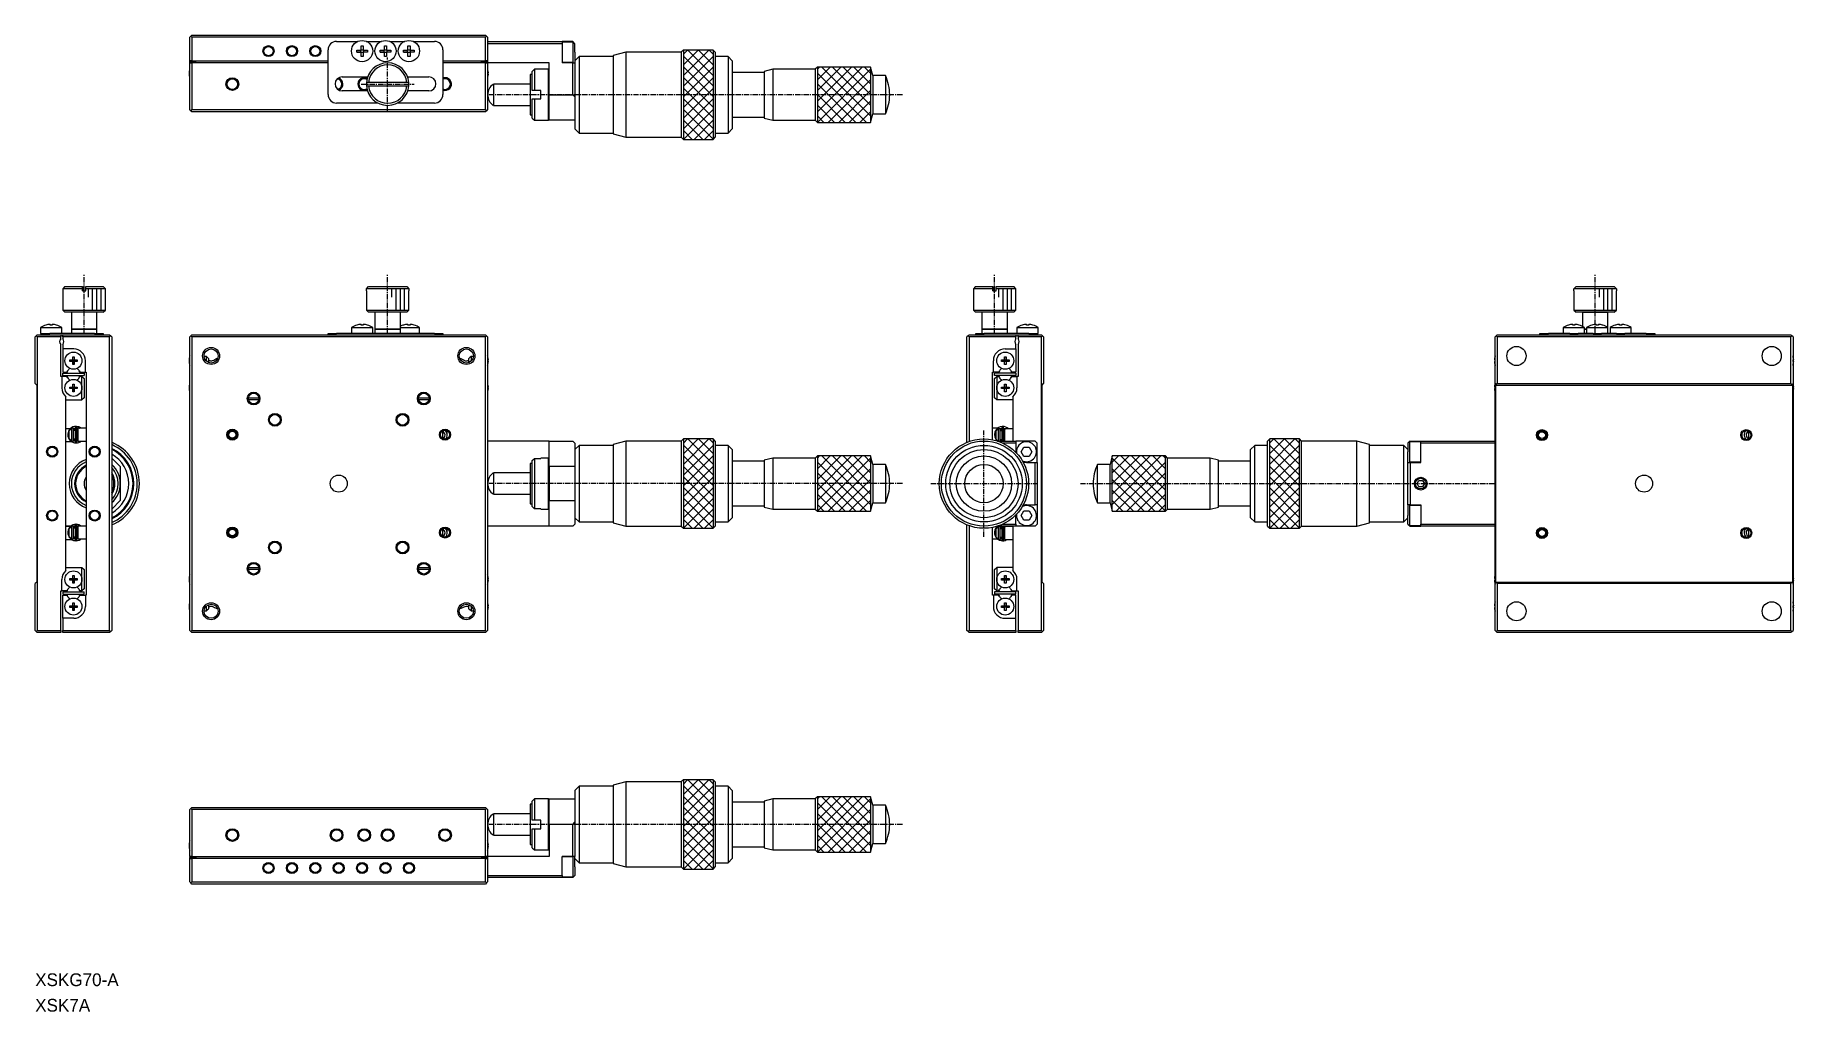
# Model space of a CAD drawing. Extents: x 886 to 1299, y 205 to 435.
import ezdxf

# ---------------------------------------------------------------- set-up
doc = ezdxf.new("R2010")
doc.units = 0
doc.linetypes.add('CENTER', pattern=[2, 1.25, -0.25, 0.25, -0.25])
doc.layers.get('0').update_dxf_attribs({"linetype": 'CONTINUOUS'})
doc.layers.add('1', color=7, linetype='CONTINUOUS')
doc.layers.add('CENTER', color=1, linetype='CENTER')

msp = doc.modelspace()

# ---------------------------------------------------------------- texts
at = {"color": 7, "linetype": 'CONTINUOUS'}
for s, p in [('XSKG70-A', (885.55, 211.09)), ('XSK7A', (885.55, 205.09))]:
    msp.add_text(s, height=3, dxfattribs=at).set_placement(p)

# ---------------------------------------------------------------- linework, layer by layer
at = {"color": 3, "linetype": 'CONTINUOUS'}
for p, q in [((1037.89, 425.09), (1043.9, 431.09)), ((1037.89, 427.59), (1041.4, 431.09)), ((1037.89, 430.09), (1038.9, 431.09)), ((1038.95, 431.09), (1044.89, 425.15)), ((1041.45, 431.09), (1044.89, 427.65)), ((1043.95, 431.09), (1044.89, 430.15)), ((1037.89, 429.65), (1044.89, 422.65)), ((1037.89, 422.59), (1044.89, 429.59)), ((1037.89, 427.15), (1044.89, 420.15)), ((1037.89, 420.09), (1044.89, 427.09)), ((1069.39, 416.59), (1079.9, 427.09)), ((1069.39, 419.09), (1077.4, 427.09)), ((1069.39, 421.59), (1074.9, 427.09)), ((1069.39, 424.09), (1072.4, 427.09)), ((1069.39, 426.59), (1069.9, 427.09)), ((1069.4, 414.09), (1081.89, 426.59)), ((1070.45, 427.09), (1081.89, 415.65)), ((1072.95, 427.09), (1081.89, 418.15)), ((1075.45, 427.09), (1081.89, 420.65)), ((1077.95, 427.09), (1081.89, 423.15)), ((1080.45, 427.09), (1081.89, 425.65)), ((1037.89, 424.65), (1044.89, 417.65)), ((1037.89, 417.59), (1044.89, 424.59)), ((1037.89, 422.15), (1044.89, 415.15)), ((1037.89, 415.09), (1044.89, 422.09)), ((1069.39, 425.65), (1080.95, 414.09)), ((1069.39, 423.15), (1078.45, 414.09)), ((1071.9, 414.09), (1081.89, 424.09)), ((1037.89, 419.65), (1044.89, 412.65)), ((1037.89, 412.59), (1044.89, 419.59)), ((1069.39, 420.65), (1075.95, 414.09)), ((1069.39, 418.15), (1073.45, 414.09)), ((1074.4, 414.09), (1081.89, 421.59)), ((1076.9, 414.09), (1081.89, 419.09)), ((1037.89, 417.15), (1044.89, 410.15)), ((1037.89, 414.65), (1042.45, 410.09)), ((1037.9, 410.09), (1044.89, 417.09)), ((1040.4, 410.09), (1044.89, 414.59)), ((1069.39, 415.65), (1070.95, 414.09)), ((1079.4, 414.09), (1081.89, 416.59)), ((1037.89, 412.15), (1039.95, 410.09)), ((1042.9, 410.09), (1044.89, 412.09)), ((898.05, 372.99), (898.05, 374.99)), ((899.05, 369.99), (899.05, 374.99)), ((900.05, 369.99), (900.05, 374.99)), ((901.05, 369.99), (901.05, 374.99)), ((969.39, 372.99), (969.39, 374.99)), ((970.39, 369.99), (970.39, 374.99)), ((971.39, 369.99), (971.39, 374.99)), ((972.39, 369.99), (972.39, 374.99)), ((1112.05, 372.99), (1112.05, 374.99)), ((1113.05, 369.99), (1113.05, 374.99)), ((1114.05, 369.99), (1114.05, 374.99)), ((1115.05, 369.99), (1115.05, 374.99)), ((1253.2, 372.99), (1253.2, 374.99)), ((1254.2, 369.99), (1254.2, 374.99)), ((1255.2, 369.99), (1255.2, 374.99)), ((1256.2, 369.99), (1256.2, 374.99)), ((1037.89, 333.69), (1043.9, 339.69)), ((1037.89, 336.19), (1041.4, 339.69)), ((1037.89, 338.69), (1038.9, 339.69)), ((1038.95, 339.69), (1044.89, 333.75)), ((1041.45, 339.69), (1044.89, 336.25)), ((1043.95, 339.69), (1044.89, 338.75)), ((1181.65, 339.69), (1175.7, 333.75)), ((1179.15, 339.69), (1175.7, 336.25)), ((1176.65, 339.69), (1175.7, 338.75)), ((1182.7, 333.69), (1176.7, 339.69)), ((1182.7, 336.19), (1179.2, 339.69)), ((1182.7, 338.69), (1181.7, 339.69)), ((1037.89, 338.25), (1044.89, 331.25)), ((1037.89, 331.19), (1044.89, 338.19)), ((1037.89, 335.75), (1044.89, 328.75)), ((1037.89, 328.69), (1044.89, 335.69)), ((1069.39, 325.19), (1079.9, 335.69)), ((1069.39, 327.69), (1077.4, 335.69)), ((1069.39, 330.19), (1074.9, 335.69)), ((1069.39, 332.69), (1072.4, 335.69)), ((1069.39, 335.19), (1069.9, 335.69)), ((1069.4, 322.69), (1081.89, 335.19)), ((1070.45, 335.69), (1081.89, 324.25)), ((1072.95, 335.69), (1081.89, 326.75)), ((1075.45, 335.69), (1081.89, 329.25)), ((1077.95, 335.69), (1081.89, 331.75)), ((1080.45, 335.69), (1081.89, 334.25)), ((1150.15, 335.69), (1138.7, 324.25)), ((1147.65, 335.69), (1138.7, 326.75)), ((1145.15, 335.69), (1138.7, 329.25)), ((1142.65, 335.69), (1138.7, 331.75)), ((1140.15, 335.69), (1138.7, 334.25)), ((1151.2, 322.69), (1138.7, 335.19)), ((1151.2, 325.19), (1140.7, 335.69)), ((1151.2, 327.69), (1143.2, 335.69)), ((1151.2, 330.19), (1145.7, 335.69)), ((1151.2, 332.69), (1148.2, 335.69)), ((1151.2, 335.19), (1150.7, 335.69)), ((1182.7, 338.25), (1175.7, 331.25)), ((1182.7, 331.19), (1175.7, 338.19)), ((1182.7, 335.75), (1175.7, 328.75)), ((1182.7, 328.69), (1175.7, 335.69)), ((1037.89, 333.25), (1044.89, 326.25)), ((1037.89, 326.19), (1044.89, 333.19)), ((1037.89, 330.75), (1044.89, 323.75)), ((1037.89, 323.69), (1044.89, 330.69)), ((1069.39, 334.25), (1080.95, 322.69)), ((1069.39, 331.75), (1078.45, 322.69)), ((1071.9, 322.69), (1081.89, 332.69)), ((1148.7, 322.69), (1138.7, 332.69)), ((1151.2, 334.25), (1139.65, 322.69)), ((1151.2, 331.75), (1142.15, 322.69)), ((1182.7, 333.25), (1175.7, 326.25)), ((1182.7, 326.19), (1175.7, 333.19)), ((1182.7, 330.75), (1175.7, 323.75)), ((1182.7, 323.69), (1175.7, 330.69)), ((1037.89, 328.25), (1044.89, 321.25)), ((1037.89, 321.19), (1044.89, 328.19)), ((1069.39, 329.25), (1075.95, 322.69)), ((1069.39, 326.75), (1073.45, 322.69)), ((1074.4, 322.69), (1081.89, 330.19)), ((1076.9, 322.69), (1081.89, 327.69)), ((1146.2, 322.69), (1138.7, 330.19)), ((1143.7, 322.69), (1138.7, 327.69)), ((1151.2, 329.25), (1144.65, 322.69)), ((1151.2, 326.75), (1147.15, 322.69)), ((1182.7, 328.25), (1175.7, 321.25)), ((1182.7, 321.19), (1175.7, 328.19)), ((1037.89, 325.75), (1044.89, 318.75)), ((1037.89, 323.25), (1042.45, 318.69)), ((1037.9, 318.69), (1044.89, 325.69)), ((1040.4, 318.69), (1044.89, 323.19)), ((1069.39, 324.25), (1070.95, 322.69)), ((1079.4, 322.69), (1081.89, 325.19)), ((1141.2, 322.69), (1138.7, 325.19)), ((1151.2, 324.25), (1149.65, 322.69)), ((1182.7, 325.75), (1175.7, 318.75)), ((1182.7, 318.69), (1175.7, 325.69)), ((1180.2, 318.69), (1175.7, 323.19)), ((1182.7, 323.25), (1178.15, 318.69)), ((1037.89, 320.75), (1039.95, 318.69)), ((1042.9, 318.69), (1044.89, 320.69)), ((1177.7, 318.69), (1175.7, 320.69)), ((1182.7, 320.75), (1180.65, 318.69)), ((1037.89, 253.59), (1043.9, 259.59)), ((1037.89, 256.09), (1041.4, 259.59)), ((1037.89, 258.59), (1038.9, 259.59)), ((1037.89, 258.15), (1044.89, 251.15)), ((1037.89, 251.09), (1044.89, 258.09)), ((1038.95, 259.59), (1044.89, 253.65)), ((1041.45, 259.59), (1044.89, 256.15)), ((1043.95, 259.59), (1044.89, 258.65)), ((1037.89, 255.65), (1044.89, 248.65)), ((1037.89, 248.59), (1044.89, 255.59)), ((1037.89, 253.15), (1044.89, 246.15)), ((1037.89, 246.09), (1044.89, 253.09)), ((1069.39, 245.09), (1079.9, 255.59)), ((1069.39, 247.59), (1077.4, 255.59)), ((1069.39, 250.09), (1074.9, 255.59)), ((1069.39, 252.59), (1072.4, 255.59)), ((1069.39, 255.09), (1069.9, 255.59)), ((1069.39, 254.15), (1080.95, 242.59)), ((1069.4, 242.59), (1081.89, 255.09)), ((1070.45, 255.59), (1081.89, 244.15)), ((1071.9, 242.59), (1081.89, 252.59)), ((1072.95, 255.59), (1081.89, 246.65)), ((1075.45, 255.59), (1081.89, 249.15)), ((1077.95, 255.59), (1081.89, 251.65)), ((1080.45, 255.59), (1081.89, 254.15)), ((1037.89, 250.65), (1044.89, 243.65)), ((1037.89, 243.59), (1044.89, 250.59)), ((1037.89, 248.15), (1044.89, 241.15)), ((1037.89, 241.09), (1044.89, 248.09)), ((1069.39, 251.65), (1078.45, 242.59)), ((1069.39, 249.15), (1075.95, 242.59)), ((1074.4, 242.59), (1081.89, 250.09)), ((1037.89, 245.65), (1044.89, 238.65)), ((1037.9, 238.59), (1044.89, 245.59)), ((1069.39, 246.65), (1073.45, 242.59)), ((1069.39, 244.15), (1070.95, 242.59)), ((1076.9, 242.59), (1081.89, 247.59)), ((1079.4, 242.59), (1081.89, 245.09)), ((1037.89, 243.15), (1042.45, 238.59)), ((1037.89, 240.65), (1039.95, 238.59)), ((1040.4, 238.59), (1044.89, 243.09)), ((1042.9, 238.59), (1044.89, 240.59))]:
    msp.add_line(p, q, dxfattribs=at)
for centre, radius in [((940.39, 430.84), 1.3), ((945.89, 430.84), 1.3), ((951.39, 430.84), 1.3), ((931.89, 423.09), 1.5), ((926.89, 359.19), 2), ((986.89, 359.19), 2), ((936.89, 349.19), 1.5), ((976.89, 349.19), 1.5), ((941.89, 344.19), 1.5), ((971.89, 344.19), 1.5), ((931.89, 340.69), 1.3), ((981.89, 340.69), 1.3), ((1239.7, 340.59), 1.3), ((1287.7, 340.59), 1.3), ((889.55, 336.69), 1.3), ((899.55, 336.69), 1.3), ((1211.2, 329.19), 1.5), ((889.55, 321.69), 1.3), ((899.55, 321.69), 1.3), ((931.89, 317.69), 1.3), ((981.89, 317.69), 1.3), ((1239.7, 317.59), 1.3), ((1287.7, 317.59), 1.3), ((941.89, 314.19), 1.5), ((971.89, 314.19), 1.5), ((936.89, 309.19), 1.5), ((976.89, 309.19), 1.5), ((926.89, 299.19), 2), ((986.89, 299.19), 2), ((931.89, 246.59), 1.5), ((956.39, 246.59), 1.5), ((962.89, 246.59), 1.5), ((968.39, 246.59), 1.5), ((981.89, 246.59), 1.5), ((940.39, 238.84), 1.3), ((945.89, 238.84), 1.3), ((951.39, 238.84), 1.3), ((956.89, 238.84), 1.3), ((962.39, 238.84), 1.3), ((967.89, 238.84), 1.3), ((973.39, 238.84), 1.3)]:
    msp.add_circle(centre, radius, dxfattribs=at)
for centre, radius, start, end in [((956.39, 423.09), 1.5, 290.4179, 73.9872), ((962.89, 423.09), 1.5, 90, 297.0357), ((962.89, 423.09), 1.5, 62.9643, 90), ((981.89, 423.09), 1.5, 250.5288, 90), ((981.89, 423.09), 1.5, 90, 109.4712), ((899.55, 329.19), 4.5, 116.3878, 180), ((899.55, 329.19), 4.5, 332.734, 27.266), ((899.55, 329.19), 4.5, 180, 243.6122)]:
    msp.add_arc(centre, radius, start, end, dxfattribs=at)
at = {"layer": '1', "color": 7, "linetype": 'CONTINUOUS'}
for p, q in [((921.89, 434.09), (922.14, 434.34)), ((921.89, 428.59), (921.89, 434.09)), ((922.14, 434.34), (922.39, 434.59)), ((922.14, 434.34), (922.39, 434.09)), ((922.39, 434.59), (991.39, 434.59)), ((922.39, 434.09), (922.39, 428.59)), ((991.39, 434.09), (922.39, 434.09)), ((991.39, 434.59), (991.64, 434.34)), ((991.39, 434.09), (991.64, 434.34)), ((991.39, 428.59), (991.39, 434.09)), ((991.64, 434.34), (991.89, 434.09)), ((991.89, 434.09), (991.89, 428.59)), ((954.39, 420.64), (954.39, 431.14)), ((956.39, 433.14), (961.41, 433.14)), ((961.14, 431.1), (962.13, 431.1)), ((961.14, 430.58), (961.14, 431.1)), ((961.14, 430.58), (962.09, 430.58)), ((962.13, 430.58), (961.14, 430.58)), ((962.09, 430.58), (962.09, 431.1)), ((962.13, 430.58), (962.09, 430.58)), ((962.13, 431.1), (962.13, 432.1)), ((962.13, 432.1), (962.65, 432.1)), ((962.13, 431.14), (962.65, 431.14)), ((962.13, 429.58), (962.13, 430.58)), ((962.65, 430.54), (962.13, 430.54)), ((962.65, 432.1), (962.65, 431.1)), ((962.65, 431.1), (963.65, 431.1)), ((962.7, 430.58), (962.65, 430.58)), ((963.65, 430.58), (962.65, 430.58)), ((962.65, 430.58), (962.65, 429.58)), ((962.7, 431.1), (962.7, 430.58)), ((963.65, 430.58), (962.7, 430.58)), ((963.37, 433.14), (966.91, 433.14)), ((963.65, 431.1), (963.65, 430.58)), ((966.64, 431.1), (967.63, 431.1)), ((966.64, 430.58), (966.64, 431.1)), ((966.64, 430.58), (967.59, 430.58)), ((967.63, 430.58), (966.64, 430.58)), ((967.59, 430.58), (967.59, 431.1)), ((967.63, 430.58), (967.59, 430.58)), ((967.63, 431.1), (967.63, 432.1)), ((967.63, 432.1), (968.15, 432.1)), ((967.63, 431.14), (968.15, 431.14)), ((967.63, 429.58), (967.63, 430.58)), ((968.15, 430.54), (967.63, 430.54)), ((968.15, 432.1), (968.15, 431.1)), ((968.15, 431.1), (969.15, 431.1)), ((968.2, 430.58), (968.15, 430.58)), ((969.15, 430.58), (968.15, 430.58)), ((968.15, 430.58), (968.15, 429.58)), ((968.2, 431.1), (968.2, 430.58)), ((969.15, 430.58), (968.2, 430.58)), ((968.87, 433.14), (972.41, 433.14)), ((969.15, 431.1), (969.15, 430.58)), ((972.14, 431.1), (973.13, 431.1)), ((972.14, 430.58), (972.14, 431.1)), ((972.14, 430.58), (973.09, 430.58)), ((973.13, 430.58), (972.14, 430.58)), ((973.09, 430.58), (973.09, 431.1)), ((973.13, 430.58), (973.09, 430.58)), ((973.13, 431.1), (973.13, 432.1)), ((973.13, 432.1), (973.65, 432.1)), ((973.13, 431.14), (973.65, 431.14)), ((973.13, 429.58), (973.13, 430.58)), ((973.65, 430.54), (973.13, 430.54)), ((973.65, 432.1), (973.65, 431.1)), ((973.65, 431.1), (974.65, 431.1)), ((973.7, 430.58), (973.65, 430.58)), ((974.65, 430.58), (973.65, 430.58)), ((973.65, 430.58), (973.65, 429.58)), ((973.7, 431.1), (973.7, 430.58)), ((974.65, 430.58), (973.7, 430.58)), ((974.37, 433.14), (979.39, 433.14)), ((974.65, 431.1), (974.65, 430.58)), ((981.39, 431.14), (981.39, 420.64)), ((991.89, 433.09), (1009.39, 433.09)), ((1009.39, 432.59), (991.89, 432.59)), ((1011.89, 433.09), (1009.39, 433.09)), ((1009.39, 433.09), (1009.39, 432.59)), ((1011.99, 432.94), (1009.39, 432.94)), ((1009.39, 432.59), (1009.39, 428.09)), ((1012.39, 432.59), (1011.89, 433.09)), ((1011.99, 430.59), (1011.99, 432.94)), ((1011.99, 428.24), (1011.99, 430.59)), ((1012.39, 430.59), (1012.39, 432.59)), ((1012.39, 430.59), (1012.39, 428.09)), ((1024.39, 430.59), (1021.39, 429.79)), ((1037.39, 430.59), (1024.39, 430.59)), ((1024.39, 430.59), (1024.39, 410.59)), ((1037.89, 431.09), (1037.39, 430.59)), ((1037.39, 430.59), (1037.39, 410.59)), ((1044.89, 431.09), (1037.89, 431.09)), ((1037.89, 431.09), (1037.89, 410.09)), ((1045.39, 430.59), (1044.89, 431.09)), ((1044.89, 431.09), (1044.89, 410.09)), ((1045.39, 430.59), (1045.39, 410.59)), ((921.7, 425.77), (921.82, 425.77)), ((921.82, 426.48), (921.82, 426.48)), ((921.82, 425.77), (921.82, 425.41)), ((921.89, 428.34), (921.89, 428.59)), ((922.39, 428.59), (921.89, 428.59)), ((921.89, 428.09), (921.89, 428.34)), ((921.89, 428.34), (923.29, 428.34)), ((921.89, 428.09), (922.39, 428.09)), ((921.89, 417.09), (921.89, 428.09)), ((922.39, 428.59), (954.39, 428.59)), ((954.39, 428.09), (922.39, 428.09)), ((922.39, 428.09), (922.39, 417.09)), ((923.29, 428.09), (923.29, 428.34)), ((962.65, 429.58), (962.13, 429.58)), ((968.15, 429.58), (967.63, 429.58)), ((973.65, 429.58), (973.13, 429.58)), ((981.39, 428.59), (991.39, 428.59)), ((991.39, 428.09), (981.39, 428.09)), ((990.49, 428.09), (990.49, 428.34)), ((991.89, 428.34), (990.49, 428.34)), ((991.89, 428.59), (991.39, 428.59)), ((991.39, 428.09), (991.89, 428.09)), ((991.39, 417.09), (991.39, 428.09)), ((991.89, 428.59), (991.89, 428.34)), ((991.89, 428.09), (991.89, 428.34)), ((991.89, 428.09), (991.89, 417.09)), ((1006.39, 428.09), (991.89, 428.09)), ((991.96, 426.48), (991.97, 426.48)), ((991.96, 425.41), (991.96, 425.77)), ((991.96, 425.77), (992.08, 425.77)), ((1002.89, 426.59), (1002.39, 426.09)), ((1002.39, 421.59), (1002.39, 426.09)), ((1006.19, 426.59), (1002.89, 426.59)), ((1002.89, 426.59), (1002.89, 421.59)), ((1006.39, 426.39), (1006.19, 426.59)), ((1006.19, 414.59), (1006.19, 426.59)), ((1006.39, 420.59), (1006.39, 428.09)), ((1009.39, 428.24), (1011.99, 428.24)), ((1011.89, 428.09), (1009.39, 428.09)), ((1011.89, 428.09), (1012.39, 428.09)), ((1011.89, 420.59), (1011.89, 428.09)), ((1013.39, 429.59), (1012.39, 428.59)), ((1012.39, 428.09), (1012.39, 420.09)), ((1021.39, 429.59), (1013.39, 429.59)), ((1013.39, 429.59), (1013.39, 411.59)), ((1021.39, 429.79), (1021.39, 411.39)), ((1048.39, 429.59), (1045.39, 429.59)), ((1049.39, 428.59), (1048.39, 429.59)), ((1048.39, 429.59), (1048.39, 411.59)), ((1049.39, 428.59), (1049.39, 412.59)), ((1056.89, 425.84), (1049.39, 425.84)), ((1058.89, 426.59), (1056.89, 426.09)), ((1056.89, 426.09), (1056.89, 415.09)), ((1068.89, 426.59), (1058.89, 426.59)), ((1058.89, 426.59), (1058.89, 414.59)), ((1069.39, 427.09), (1068.89, 426.59)), ((1068.89, 426.59), (1068.89, 414.59)), ((1081.89, 427.09), (1069.39, 427.09)), ((1069.39, 427.09), (1069.39, 414.09)), ((1082.39, 425.09), (1081.89, 427.09)), ((1081.89, 427.09), (1081.89, 414.09)), ((921.82, 425.41), (921.7, 425.41)), ((921.82, 424.7), (921.82, 424.7)), ((957.69, 424.79), (963.69, 424.79)), ((963.91, 423.49), (963.41, 423.49)), ((963.41, 422.69), (973.38, 422.69)), ((963.41, 422.69), (963.91, 422.69)), ((972.88, 423.49), (963.91, 423.49)), ((963.91, 422.69), (972.88, 422.69)), ((973.38, 423.49), (972.88, 423.49)), ((972.88, 422.69), (973.38, 422.69)), ((973.1, 424.79), (978.09, 424.79)), ((992.08, 425.41), (991.96, 425.41)), ((991.97, 424.7), (991.96, 424.7)), ((1001.89, 423.09), (993.24, 423.09)), ((993.24, 423.09), (993.24, 418.09)), ((1002.39, 425.34), (1001.89, 425.34)), ((1001.89, 425.34), (1001.89, 415.84)), ((1085.38, 425.09), (1082.39, 425.09)), ((1082.39, 425.09), (1082.39, 416.09)), ((1085.38, 425.09), (1085.38, 416.09)), ((966.11, 418.64), (956.39, 418.64)), ((963.66, 421.49), (957.69, 421.49)), ((979.39, 418.64), (970.67, 418.64)), ((978.09, 421.49), (973.13, 421.49)), ((993.24, 418.09), (1001.89, 418.09)), ((1002.89, 421.59), (1002.39, 421.59)), ((1002.39, 419.59), (1002.89, 419.59)), ((1002.39, 415.09), (1002.39, 419.59)), ((1004.39, 421.59), (1002.89, 421.59)), ((1002.89, 419.59), (1004.39, 419.59)), ((1002.89, 419.59), (1002.89, 414.59)), ((1004.39, 419.59), (1004.39, 421.59)), ((1006.39, 420.59), (1011.89, 420.59)), ((1006.39, 414.59), (1006.39, 420.59)), ((1012.39, 420.09), (1011.89, 420.59)), ((1012.39, 420.09), (1012.39, 418.24)), ((1012.39, 418.24), (1012.39, 412.59)), ((922.14, 416.84), (921.89, 417.09)), ((922.39, 417.09), (922.14, 416.84)), ((922.39, 416.59), (922.14, 416.84)), ((922.39, 417.09), (991.39, 417.09)), ((991.39, 416.59), (922.39, 416.59)), ((991.64, 416.84), (991.39, 417.09)), ((991.64, 416.84), (991.39, 416.59)), ((991.89, 417.09), (991.64, 416.84)), ((1001.89, 415.84), (1002.39, 415.84)), ((1002.39, 415.09), (1002.89, 414.59)), ((1002.89, 414.59), (1006.19, 414.59)), ((1006.19, 414.59), (1006.39, 414.79)), ((1012.39, 414.59), (1006.39, 414.59)), ((1049.39, 415.34), (1056.89, 415.34)), ((1056.89, 415.09), (1058.89, 414.59)), ((1058.89, 414.59), (1068.89, 414.59)), ((1068.89, 414.59), (1069.39, 414.09)), ((1069.39, 414.09), (1081.89, 414.09)), ((1081.89, 414.09), (1082.39, 416.09)), ((1082.39, 416.09), (1085.38, 416.09)), ((1012.39, 412.59), (1013.39, 411.59)), ((1013.39, 411.59), (1021.39, 411.59)), ((1021.39, 411.39), (1024.39, 410.59)), ((1024.39, 410.59), (1037.39, 410.59)), ((1037.39, 410.59), (1037.89, 410.09)), ((1037.89, 410.09), (1044.89, 410.09)), ((1044.89, 410.09), (1045.39, 410.59)), ((1045.39, 411.59), (1048.39, 411.59)), ((1048.39, 411.59), (1049.39, 412.59)), ((892.55, 375.49), (892.05, 374.99)), ((892.05, 374.99), (892.05, 369.99)), ((896.65, 374.99), (892.05, 374.99)), ((892.55, 375.49), (896.65, 375.49)), ((896.65, 374.99), (896.65, 375.49)), ((896.65, 375.49), (896.65, 374.99)), ((896.65, 374.99), (896.65, 374.49)), ((896.65, 374.49), (896.65, 374.99)), ((896.65, 374.49), (897.45, 374.49)), ((897.45, 374.99), (897.45, 375.49)), ((897.45, 375.49), (901.55, 375.49)), ((897.45, 374.49), (897.45, 374.99)), ((902.05, 374.99), (897.45, 374.99)), ((902.05, 374.99), (901.55, 375.49)), ((902.05, 369.99), (902.05, 374.99)), ((963.39, 374.49), (963.39, 369.99)), ((963.39, 374.49), (963.41, 374.49)), ((963.39, 374.49), (963.41, 374.49)), ((963.41, 374.99), (963.91, 375.49)), ((963.41, 374.49), (963.41, 374.99)), ((973.38, 374.99), (963.41, 374.99)), ((963.91, 375.49), (972.88, 375.49)), ((963.91, 375.49), (972.88, 375.49)), ((972.88, 375.49), (973.38, 374.99)), ((973.38, 374.99), (973.38, 374.49)), ((973.38, 374.49), (973.39, 374.49)), ((973.38, 374.49), (973.39, 374.49)), ((973.39, 369.99), (973.39, 374.49)), ((1106.55, 375.49), (1106.05, 374.99)), ((1106.05, 374.99), (1106.05, 369.99)), ((1110.65, 374.99), (1106.05, 374.99)), ((1106.55, 375.49), (1110.65, 375.49)), ((1110.65, 375.49), (1110.65, 374.99)), ((1110.65, 374.99), (1110.65, 375.49)), ((1110.65, 374.99), (1110.65, 374.49)), ((1110.65, 374.49), (1110.65, 374.99)), ((1110.65, 374.49), (1111.45, 374.49)), ((1111.45, 374.99), (1111.45, 375.49)), ((1111.45, 375.49), (1115.55, 375.49)), ((1111.45, 374.49), (1111.45, 374.99)), ((1116.05, 374.99), (1111.45, 374.99)), ((1116.05, 374.99), (1115.55, 375.49)), ((1116.05, 369.99), (1116.05, 374.99)), ((1247.2, 374.49), (1247.2, 369.99)), ((1247.2, 374.49), (1247.22, 374.49)), ((1247.22, 374.99), (1247.72, 375.49)), ((1257.19, 374.99), (1247.22, 374.99)), ((1247.22, 374.49), (1247.22, 374.99)), ((1247.72, 375.49), (1256.69, 375.49)), ((1256.69, 375.49), (1257.19, 374.99)), ((1257.19, 374.99), (1257.19, 374.49)), ((1257.19, 374.49), (1257.2, 374.49)), ((1257.2, 369.99), (1257.2, 374.49)), ((892.05, 369.99), (892.55, 369.49)), ((892.05, 369.99), (897.05, 369.99)), ((897.05, 369.49), (892.55, 369.49)), ((894.05, 369.49), (894.05, 365.49)), ((897.05, 369.99), (902.05, 369.99)), ((901.55, 369.49), (897.05, 369.49)), ((900.05, 365.49), (900.05, 369.49)), ((901.55, 369.49), (902.05, 369.99)), ((963.39, 369.99), (963.89, 369.49)), ((963.39, 369.99), (973.39, 369.99)), ((972.89, 369.49), (963.89, 369.49)), ((965.39, 369.49), (965.39, 365.49)), ((971.39, 365.49), (971.39, 369.49)), ((972.89, 369.49), (973.39, 369.99)), ((1106.05, 369.99), (1106.55, 369.49)), ((1106.05, 369.99), (1116.05, 369.99)), ((1115.55, 369.49), (1106.55, 369.49)), ((1108.05, 369.49), (1108.05, 365.49)), ((1114.05, 365.49), (1114.05, 369.49)), ((1115.55, 369.49), (1116.05, 369.99)), ((1247.2, 369.99), (1247.7, 369.49)), ((1247.2, 369.99), (1257.2, 369.99)), ((1256.7, 369.49), (1247.7, 369.49)), ((1249.2, 369.49), (1247.7, 369.49)), ((1249.2, 369.49), (1249.2, 366.17)), ((1249.2, 369.49), (1255.2, 369.49)), ((1255.2, 369.49), (1249.2, 369.49)), ((1255.2, 365.88), (1255.2, 369.49)), ((1256.7, 369.49), (1255.2, 369.49)), ((1256.7, 369.49), (1257.2, 369.99)), ((885.8, 363.94), (885.55, 363.69)), ((885.8, 363.94), (886.05, 364.19)), ((886.05, 363.69), (885.8, 363.94)), ((886.05, 364.19), (891.55, 364.19)), ((886.8, 365.88), (886.8, 364.49)), ((886.8, 365.88), (891.8, 365.88)), ((886.8, 364.49), (887, 364.49)), ((887, 364.49), (889, 364.49)), ((887, 364.19), (887, 364.49)), ((888.04, 366.45), (888.04, 366.46)), ((890.37, 364.49), (889, 364.49)), ((889.04, 366.45), (889.04, 366.63)), ((889.56, 366.45), (889.04, 366.45)), ((889.56, 366.63), (889.56, 366.45)), ((899.5, 364.49), (890.37, 364.49)), ((890.56, 366.46), (890.56, 366.45)), ((891.55, 364.19), (891.55, 363.69)), ((891.55, 364.19), (892.05, 364.19)), ((891.8, 364.49), (891.8, 365.88)), ((892.05, 363.69), (892.05, 364.19)), ((892.05, 364.19), (903.05, 364.19)), ((894.05, 365.49), (894.05, 364.49)), ((897.05, 365.49), (894.05, 365.49)), ((894.05, 365.49), (897.05, 365.49)), ((900.05, 365.49), (897.05, 365.49)), ((897.05, 365.49), (900.05, 365.49)), ((899.5, 364.49), (901.5, 364.49)), ((900.05, 364.49), (900.05, 365.49)), ((901.5, 364.49), (901.5, 364.19)), ((903.05, 364.19), (903.3, 363.94)), ((903.3, 363.94), (903.05, 363.69)), ((903.55, 363.69), (903.3, 363.94)), ((922.14, 363.94), (921.89, 363.69)), ((922.39, 364.19), (922.14, 363.94)), ((922.39, 363.69), (922.14, 363.94)), ((922.39, 364.19), (991.39, 364.19)), ((954.39, 364.49), (956.39, 364.49)), ((954.39, 364.19), (954.39, 364.49)), ((961.32, 364.49), (956.39, 364.49)), ((959.89, 365.88), (959.89, 364.49)), ((959.89, 365.88), (964.89, 365.88)), ((961.14, 366.45), (961.13, 366.46)), ((961.14, 366.45), (961.13, 366.46)), ((963.47, 364.49), (961.32, 364.49)), ((962.13, 366.45), (962.13, 366.63)), ((962.65, 366.45), (962.13, 366.45)), ((962.65, 366.63), (962.65, 366.45)), ((966.82, 364.49), (963.47, 364.49)), ((963.66, 366.46), (963.65, 366.45)), ((963.66, 366.46), (963.65, 366.45)), ((964.89, 364.49), (964.89, 365.88)), ((965.39, 365.49), (965.39, 364.49)), ((971.39, 365.49), (965.39, 365.49)), ((965.39, 365.49), (971.39, 365.49)), ((968.97, 364.49), (966.82, 364.49)), ((972.32, 364.49), (968.97, 364.49)), ((971.39, 365.88), (975.89, 365.88)), ((971.39, 364.49), (971.39, 365.49)), ((972.14, 366.45), (972.13, 366.46)), ((972.14, 366.45), (972.13, 366.46)), ((974.47, 364.49), (972.32, 364.49)), ((973.13, 366.45), (973.13, 366.63)), ((973.65, 366.45), (973.13, 366.45)), ((973.65, 366.63), (973.65, 366.45)), ((979.39, 364.49), (974.47, 364.49)), ((974.66, 366.46), (974.65, 366.45)), ((974.66, 366.46), (974.65, 366.45)), ((975.89, 364.49), (975.89, 365.88)), ((979.39, 364.49), (981.39, 364.49)), ((981.39, 364.49), (981.39, 364.19)), ((991.64, 363.94), (991.39, 364.19)), ((991.64, 363.94), (991.39, 363.69)), ((991.89, 363.69), (991.64, 363.94)), ((1104.8, 363.94), (1104.55, 363.69)), ((1104.8, 363.94), (1105.05, 364.19)), ((1105.05, 363.69), (1104.8, 363.94)), ((1105.05, 364.19), (1116.05, 364.19)), ((1106.6, 364.49), (1108.6, 364.49)), ((1106.6, 364.19), (1106.6, 364.49)), ((1108.05, 365.49), (1108.05, 364.49)), ((1114.05, 365.49), (1108.05, 365.49)), ((1108.05, 365.49), (1114.05, 365.49)), ((1117.72, 364.49), (1108.6, 364.49)), ((1114.05, 364.49), (1114.05, 365.49)), ((1116.05, 364.19), (1116.05, 363.69)), ((1116.05, 364.19), (1116.55, 364.19)), ((1116.3, 365.88), (1116.3, 364.49)), ((1116.3, 365.88), (1121.3, 365.88)), ((1116.55, 363.69), (1116.55, 364.19)), ((1116.55, 364.19), (1122.05, 364.19)), ((1117.54, 366.45), (1117.54, 366.46)), ((1119.1, 364.49), (1117.72, 364.49)), ((1118.54, 366.45), (1118.54, 366.63)), ((1119.06, 366.45), (1118.54, 366.45)), ((1119.06, 366.63), (1119.06, 366.45)), ((1119.1, 364.49), (1121.1, 364.49)), ((1120.06, 366.46), (1120.06, 366.45)), ((1121.1, 364.49), (1121.1, 364.19)), ((1121.1, 364.49), (1121.3, 364.49)), ((1121.3, 364.49), (1121.3, 365.88)), ((1122.05, 364.19), (1122.3, 363.94)), ((1122.3, 363.94), (1122.05, 363.69)), ((1122.55, 363.69), (1122.3, 363.94)), ((1228.95, 363.94), (1228.7, 363.69)), ((1229.2, 364.19), (1228.95, 363.94)), ((1229.2, 363.69), (1228.95, 363.94)), ((1229.2, 364.19), (1298.2, 364.19)), ((1239.2, 364.49), (1241.2, 364.49)), ((1239.2, 364.19), (1239.2, 364.49)), ((1246.13, 364.49), (1241.2, 364.49)), ((1244.7, 365.88), (1244.7, 364.49)), ((1244.7, 365.88), (1247.2, 365.88)), ((1245.95, 366.45), (1245.94, 366.46)), ((1246.22, 364.49), (1246.13, 364.49)), ((1246.22, 364.49), (1247.2, 364.49)), ((1246.94, 366.45), (1246.94, 366.63)), ((1247.46, 366.45), (1246.94, 366.45)), ((1247.2, 365.88), (1249.7, 365.88)), ((1247.2, 364.49), (1248.18, 364.49)), ((1247.46, 366.63), (1247.46, 366.45)), ((1248.28, 364.49), (1248.18, 364.49)), ((1251.63, 364.49), (1248.28, 364.49)), ((1248.47, 366.46), (1248.46, 366.45)), ((1249.7, 364.49), (1249.7, 365.88)), ((1250.2, 365.49), (1249.7, 365.49)), ((1249.7, 365.49), (1250.2, 365.49)), ((1250.2, 365.88), (1250.2, 364.49)), ((1250.2, 365.88), (1252.7, 365.88)), ((1251.45, 366.45), (1251.44, 366.46)), ((1251.72, 364.49), (1251.63, 364.49)), ((1251.72, 364.49), (1252.7, 364.49)), ((1252.44, 366.45), (1252.44, 366.63)), ((1252.96, 366.45), (1252.44, 366.45)), ((1252.7, 365.88), (1255.2, 365.88)), ((1252.7, 364.49), (1253.68, 364.49)), ((1252.96, 366.63), (1252.96, 366.45)), ((1253.78, 364.49), (1253.68, 364.49)), ((1257.13, 364.49), (1253.78, 364.49)), ((1253.97, 366.46), (1253.96, 366.45)), ((1255.2, 364.49), (1255.2, 365.88)), ((1255.7, 365.88), (1255.7, 364.49)), ((1255.7, 365.88), (1258.2, 365.88)), ((1256.95, 366.45), (1256.94, 366.46)), ((1257.22, 364.49), (1257.13, 364.49)), ((1257.22, 364.49), (1258.2, 364.49)), ((1257.94, 366.45), (1257.94, 366.63)), ((1258.46, 366.45), (1257.94, 366.45)), ((1258.2, 365.88), (1260.7, 365.88)), ((1258.2, 364.49), (1259.18, 364.49)), ((1258.46, 366.63), (1258.46, 366.45)), ((1259.28, 364.49), (1259.18, 364.49)), ((1264.2, 364.49), (1259.28, 364.49)), ((1259.47, 366.46), (1259.46, 366.45)), ((1260.7, 364.49), (1260.7, 365.88)), ((1264.2, 364.49), (1266.2, 364.49)), ((1266.2, 364.49), (1266.2, 364.19)), ((1298.45, 363.94), (1298.2, 364.19)), ((1298.45, 363.94), (1298.2, 363.69)), ((1298.7, 363.69), (1298.45, 363.94)), ((885.55, 352.69), (885.55, 363.69)), ((891.55, 363.69), (886.05, 363.69)), ((886.05, 363.69), (886.05, 294.69)), ((891.55, 363.25), (891.55, 363.69)), ((891.55, 354.39), (891.55, 361.93)), ((903.05, 363.69), (892.05, 363.69)), ((892.05, 363.69), (892.05, 363.25)), ((892.05, 361.93), (892.05, 360.84)), ((892.05, 360.84), (892.05, 355.39)), ((894.6, 360.84), (892.05, 360.84)), ((903.05, 294.69), (903.05, 363.69)), ((903.55, 363.69), (903.55, 294.69)), ((921.89, 294.69), (921.89, 363.69)), ((922.39, 363.69), (922.39, 294.69)), ((991.39, 363.69), (922.39, 363.69)), ((991.39, 294.69), (991.39, 363.69)), ((991.89, 363.69), (991.89, 294.69)), ((1104.55, 338.9), (1104.55, 363.69)), ((1105.05, 363.69), (1105.05, 339.09)), ((1116.05, 363.69), (1105.05, 363.69)), ((1113.5, 360.84), (1116.05, 360.84)), ((1116.05, 363.25), (1116.05, 363.69)), ((1116.05, 360.84), (1116.05, 361.93)), ((1116.05, 360.84), (1116.05, 355.39)), ((1116.55, 363.69), (1116.55, 363.25)), ((1122.05, 363.69), (1116.55, 363.69)), ((1116.55, 361.93), (1116.55, 354.39)), ((1122.05, 294.69), (1122.05, 363.69)), ((1122.55, 363.69), (1122.55, 352.69)), ((1228.7, 294.69), (1228.7, 363.69)), ((1298.2, 363.69), (1229.2, 363.69)), ((1229.2, 363.69), (1229.2, 352.69)), ((1298.2, 352.69), (1298.2, 363.69)), ((1298.7, 363.69), (1298.7, 294.69)), ((893, 355.39), (893.17, 355.68)), ((893.66, 357.91), (893.66, 358.27)), ((893.66, 358.27), (894.37, 358.27)), ((894.37, 357.91), (893.66, 357.91)), ((894.37, 358.27), (894.37, 358.98)), ((894.37, 358.98), (894.73, 358.98)), ((894.38, 358.26), (894.37, 358.27)), ((894.38, 357.92), (894.37, 357.91)), ((894.37, 357.2), (894.37, 357.91)), ((894.73, 357.2), (894.37, 357.2)), ((894.38, 358.26), (894.72, 358.26)), ((894.38, 357.92), (894.38, 358.26)), ((894.72, 357.92), (894.38, 357.92)), ((894.72, 358.26), (894.73, 358.27)), ((894.72, 358.26), (894.72, 357.92)), ((894.72, 357.92), (894.73, 357.91)), ((894.73, 358.98), (894.73, 358.27)), ((894.73, 358.98), (894.73, 358.27)), ((894.73, 358.27), (895.44, 358.27)), ((894.73, 357.2), (894.73, 357.91)), ((895.44, 357.91), (894.73, 357.91)), ((894.73, 357.91), (894.73, 357.2)), ((895.44, 358.27), (895.44, 357.91)), ((895.92, 355.68), (896.09, 355.39)), ((897.35, 355.39), (897.35, 358.09)), ((921.7, 358.27), (921.82, 358.27)), ((921.82, 357.91), (921.7, 357.91)), ((921.82, 358.98), (921.82, 358.98)), ((921.82, 358.98), (921.82, 358.98)), ((921.82, 358.27), (921.82, 357.91)), ((921.82, 357.2), (921.82, 357.2)), ((921.82, 357.2), (921.82, 357.2)), ((925.79, 359.09), (925.25, 359.09)), ((925.99, 358.89), (925.79, 359.09)), ((925.79, 357.96), (925.79, 359.09)), ((926.29, 358.59), (925.99, 358.89)), ((926.29, 358.59), (926.29, 357.65)), ((928.29, 358.64), (928.39, 358.49)), ((928.29, 358.64), (928.29, 358.32)), ((985.4, 358.49), (985.49, 358.64)), ((985.49, 358.32), (985.49, 358.64)), ((987.79, 358.89), (987.49, 358.59)), ((987.49, 357.65), (987.49, 358.59)), ((987.99, 359.09), (987.79, 358.89)), ((988.54, 359.09), (987.99, 359.09)), ((987.99, 359.09), (987.99, 357.96)), ((991.96, 358.98), (991.97, 358.98)), ((991.96, 358.98), (991.97, 358.98)), ((991.96, 358.27), (992.08, 358.27)), ((991.96, 357.91), (991.96, 358.27)), ((992.08, 357.91), (991.96, 357.91)), ((991.97, 357.2), (991.96, 357.2)), ((991.97, 357.2), (991.96, 357.2)), ((1110.75, 355.39), (1110.75, 358.09)), ((1112.17, 355.68), (1112, 355.39)), ((1112.66, 358.27), (1113.37, 358.27)), ((1112.66, 357.91), (1112.66, 358.27)), ((1113.37, 357.91), (1112.66, 357.91)), ((1113.37, 358.98), (1113.37, 358.27)), ((1113.37, 358.27), (1113.37, 358.98)), ((1113.37, 358.98), (1113.73, 358.98)), ((1113.38, 358.26), (1113.37, 358.27)), ((1113.38, 357.92), (1113.37, 357.91)), ((1113.37, 357.2), (1113.37, 357.91)), ((1113.37, 357.2), (1113.37, 357.91)), ((1113.73, 357.2), (1113.37, 357.2)), ((1113.38, 357.92), (1113.38, 358.26)), ((1113.38, 358.26), (1113.72, 358.26)), ((1113.72, 357.92), (1113.38, 357.92)), ((1113.72, 358.26), (1113.73, 358.27)), ((1113.72, 358.26), (1113.72, 357.92)), ((1113.72, 357.92), (1113.73, 357.91)), ((1113.73, 358.98), (1113.73, 358.27)), ((1113.73, 358.27), (1114.44, 358.27)), ((1114.44, 357.91), (1113.73, 357.91)), ((1113.73, 357.91), (1113.73, 357.2)), ((1114.44, 358.27), (1114.44, 357.91)), ((1115.09, 355.39), (1114.92, 355.68)), ((1228.51, 358.27), (1228.63, 358.27)), ((1228.63, 357.91), (1228.51, 357.91)), ((1228.63, 358.98), (1228.63, 358.98)), ((1228.63, 358.27), (1228.63, 357.91)), ((1228.63, 357.2), (1228.63, 357.2)), ((1298.77, 358.98), (1298.78, 358.98)), ((1298.77, 357.91), (1298.77, 358.27)), ((1298.77, 358.27), (1298.89, 358.27)), ((1298.89, 357.91), (1298.77, 357.91)), ((1298.78, 357.2), (1298.77, 357.2)), ((885.55, 352.69), (885.9, 352.34)), ((885.9, 352.34), (885.9, 306.04)), ((891.8, 354.39), (891.55, 354.39)), ((893, 354.39), (891.8, 354.39)), ((891.8, 354.39), (891.8, 351.69)), ((892.05, 355.39), (893, 355.39)), ((892.05, 354.59), (892.05, 355.19)), ((892.05, 355.19), (897.05, 355.19)), ((892.05, 354.59), (897.05, 354.59)), ((893.17, 354.1), (893, 354.39)), ((893.66, 351.51), (893.66, 351.87)), ((893.66, 351.87), (894.37, 351.87)), ((894.37, 351.51), (893.66, 351.51)), ((894.37, 351.87), (894.37, 352.58)), ((894.37, 352.58), (894.73, 352.58)), ((894.38, 351.86), (894.37, 351.87)), ((894.38, 351.52), (894.37, 351.51)), ((894.37, 350.8), (894.37, 351.51)), ((894.38, 351.86), (894.72, 351.86)), ((894.38, 351.52), (894.38, 351.86)), ((894.72, 351.52), (894.38, 351.52)), ((894.72, 351.86), (894.73, 351.87)), ((894.72, 351.86), (894.72, 351.52)), ((894.72, 351.52), (894.73, 351.51)), ((894.73, 352.58), (894.73, 351.87)), ((894.73, 352.58), (894.73, 351.87)), ((894.73, 351.87), (895.44, 351.87)), ((894.73, 350.8), (894.73, 351.51)), ((895.44, 351.51), (894.73, 351.51)), ((894.73, 351.51), (894.73, 350.8)), ((895.44, 351.87), (895.44, 351.51)), ((896.09, 354.39), (895.92, 354.1)), ((896.09, 355.39), (897.35, 355.39)), ((896.55, 354.39), (896.09, 354.39)), ((896.55, 354.39), (897.05, 353.89)), ((896.55, 351.69), (896.55, 354.39)), ((896.55, 348.89), (896.55, 351.69)), ((897.05, 355.19), (897.05, 354.59)), ((897.05, 353.89), (897.05, 349.39)), ((897.35, 355.39), (897.55, 355.39)), ((897.55, 355.39), (897.55, 302.99)), ((921.7, 351.87), (921.82, 351.87)), ((921.82, 351.51), (921.7, 351.51)), ((921.82, 352.58), (921.82, 352.58)), ((921.82, 352.58), (921.82, 352.58)), ((921.82, 351.87), (921.82, 351.51)), ((991.96, 352.58), (991.97, 352.58)), ((991.96, 352.58), (991.97, 352.58)), ((991.96, 351.87), (992.08, 351.87)), ((991.96, 351.51), (991.96, 351.87)), ((992.08, 351.51), (991.96, 351.51)), ((1110.55, 339.5), (1110.55, 355.39)), ((1110.55, 355.39), (1110.75, 355.39)), ((1112, 355.39), (1110.75, 355.39)), ((1116.05, 355.19), (1111.05, 355.19)), ((1111.05, 354.59), (1111.05, 355.19)), ((1116.05, 354.59), (1111.05, 354.59)), ((1111.05, 353.89), (1111.55, 354.39)), ((1111.05, 349.39), (1111.05, 353.89)), ((1111.55, 354.39), (1112, 354.39)), ((1111.55, 354.39), (1111.55, 351.69)), ((1111.55, 351.69), (1111.55, 348.89)), ((1112, 354.39), (1112.17, 354.1)), ((1112.66, 351.87), (1113.37, 351.87)), ((1112.66, 351.51), (1112.66, 351.87)), ((1113.37, 351.51), (1112.66, 351.51)), ((1113.37, 352.58), (1113.37, 351.87)), ((1113.37, 351.87), (1113.37, 352.58)), ((1113.37, 352.58), (1113.73, 352.58)), ((1113.38, 351.86), (1113.37, 351.87)), ((1113.38, 351.52), (1113.37, 351.51)), ((1113.37, 350.8), (1113.37, 351.51)), ((1113.37, 350.8), (1113.37, 351.51)), ((1113.38, 351.52), (1113.38, 351.86)), ((1113.38, 351.86), (1113.72, 351.86)), ((1113.72, 351.52), (1113.38, 351.52)), ((1113.72, 351.86), (1113.73, 351.87)), ((1113.72, 351.86), (1113.72, 351.52)), ((1113.72, 351.52), (1113.73, 351.51)), ((1113.73, 352.58), (1113.73, 351.87)), ((1113.73, 351.87), (1114.44, 351.87)), ((1114.44, 351.51), (1113.73, 351.51)), ((1113.73, 351.51), (1113.73, 350.8)), ((1114.44, 351.87), (1114.44, 351.51)), ((1114.92, 354.1), (1115.09, 354.39)), ((1116.05, 355.39), (1115.09, 355.39)), ((1115.09, 354.39), (1116.3, 354.39)), ((1116.05, 355.19), (1116.05, 354.59)), ((1116.55, 354.39), (1116.3, 354.39)), ((1116.3, 354.39), (1116.3, 351.69)), ((1122.2, 352.34), (1122.55, 352.69)), ((1122.2, 306.04), (1122.2, 352.34)), ((1228.51, 351.87), (1228.63, 351.87)), ((1228.63, 351.51), (1228.51, 351.51)), ((1228.63, 352.58), (1228.63, 352.58)), ((1228.63, 351.87), (1228.63, 351.51)), ((1228.85, 352.34), (1229.2, 352.69)), ((1228.85, 352.34), (1298.55, 352.34)), ((1228.85, 306.04), (1228.85, 352.34)), ((1229.2, 352.69), (1298.2, 352.69)), ((1298.2, 352.69), (1298.55, 352.34)), ((1298.55, 352.34), (1298.55, 306.04)), ((1298.77, 352.58), (1298.78, 352.58)), ((1298.77, 351.51), (1298.77, 351.87)), ((1298.77, 351.87), (1298.89, 351.87)), ((1298.89, 351.51), (1298.77, 351.51)), ((892.75, 341.67), (892.75, 349.61)), ((892.75, 348.89), (896.55, 348.89)), ((894.73, 350.8), (894.37, 350.8)), ((897.05, 349.39), (896.55, 348.89)), ((921.82, 350.8), (921.82, 350.8)), ((921.82, 350.8), (921.82, 350.8)), ((935.66, 349.39), (938.13, 349.39)), ((938.11, 348.89), (935.68, 348.89)), ((975.66, 349.39), (978.13, 349.39)), ((978.11, 348.89), (975.68, 348.89)), ((991.97, 350.8), (991.96, 350.8)), ((991.97, 350.8), (991.96, 350.8)), ((1111.55, 348.89), (1111.05, 349.39)), ((1115.35, 348.89), (1111.55, 348.89)), ((1113.73, 350.8), (1113.37, 350.8)), ((1115.35, 349.61), (1115.35, 341.67)), ((1228.63, 350.8), (1228.63, 350.8)), ((1298.78, 350.8), (1298.77, 350.8)), ((893.8, 342.09), (892.75, 342.09)), ((892.75, 339.52), (892.75, 341.67)), ((892.75, 318.67), (892.75, 339.52)), ((892.75, 339.09), (894.07, 339.09)), ((893.55, 341.61), (894.05, 342.14)), ((893.55, 339.77), (893.55, 341.61)), ((894.05, 339.25), (893.55, 339.77)), ((894.55, 342.19), (894.05, 342.19)), ((894.05, 342.19), (894.05, 342.14)), ((894.05, 342.14), (894.05, 339.25)), ((894.05, 339.25), (894.05, 339.19)), ((894.05, 339.19), (894.55, 339.19)), ((894.55, 342.13), (894.96, 342.24)), ((894.55, 339.19), (894.55, 342.19)), ((894.75, 342.09), (894.55, 342.09)), ((894.96, 341.69), (894.55, 341.69)), ((894.55, 339.69), (894.96, 339.69)), ((894.96, 339.16), (894.55, 339.27)), ((894.75, 341.69), (894.75, 342.09)), ((894.75, 339.2), (894.75, 339.69)), ((894.75, 339.59), (894.96, 339.59)), ((894.96, 339.19), (894.78, 339.19)), ((894.96, 342.45), (894.96, 338.95)), ((895.87, 342.51), (895.18, 342.64)), ((895.92, 342.49), (895.35, 342.47)), ((895.35, 338.95), (895.35, 342.45)), ((895.35, 341.85), (895.55, 342.14)), ((895.55, 341.69), (895.35, 341.69)), ((895.35, 339.69), (895.55, 339.69)), ((895.35, 339.59), (895.55, 339.59)), ((895.55, 339.27), (895.35, 339.55)), ((897.55, 342.19), (895.55, 342.19)), ((895.55, 342.19), (895.55, 339.19)), ((895.55, 339.19), (897.55, 339.19)), ((895.87, 342.28), (895.83, 342.19)), ((895.92, 342.49), (895.87, 342.28)), ((896.4, 342.19), (895.93, 342.48)), ((895.94, 342.26), (896.03, 342.19)), ((896.1, 342.19), (896.08, 342.2)), ((981.29, 341.58), (981.29, 339.8)), ((981.29, 341.51), (981.29, 341.58)), ((981.29, 341.51), (981.29, 339.8)), ((1006.39, 339.19), (991.89, 339.19)), ((1006.39, 333.19), (1006.39, 339.19)), ((1006.39, 339.19), (1011.89, 339.19)), ((1012.39, 338.69), (1011.89, 339.19)), ((1024.39, 339.19), (1021.39, 338.39)), ((1037.39, 339.19), (1024.39, 339.19)), ((1024.39, 339.19), (1024.39, 319.19)), ((1037.89, 339.69), (1037.39, 339.19)), ((1037.39, 339.19), (1037.39, 319.19)), ((1044.89, 339.69), (1037.89, 339.69)), ((1037.89, 339.69), (1037.89, 318.69)), ((1045.39, 339.19), (1044.89, 339.69)), ((1044.89, 339.69), (1044.89, 318.69)), ((1045.39, 339.19), (1045.39, 319.19)), ((1111.69, 342.19), (1110.55, 342.19)), ((1111.35, 341.51), (1111.85, 342.04)), ((1111.35, 341.51), (1111.35, 339.67)), ((1111.35, 339.67), (1111.35, 341.51)), ((1111.81, 339.19), (1111.35, 339.67)), ((1111.7, 339.2), (1111.72, 339.19)), ((1111.75, 339.19), (1116.05, 339.19)), ((1112.35, 342.09), (1111.85, 342.09)), ((1111.85, 342.09), (1111.85, 342.04)), ((1111.85, 342.04), (1111.85, 339.19)), ((1112.24, 342.51), (1112.18, 342.49)), ((1112.24, 342.09), (1112.75, 342.24)), ((1112.33, 342.13), (1112.33, 342.13)), ((1112.35, 339.19), (1112.35, 342.09)), ((1112.75, 341.59), (1112.35, 341.59)), ((1112.35, 339.59), (1112.75, 339.59)), ((1112.55, 341.59), (1112.55, 342.14)), ((1112.75, 341.69), (1112.55, 341.69)), ((1112.55, 339.27), (1112.55, 339.59)), ((1112.75, 342.45), (1112.75, 339.19)), ((1113.14, 339.19), (1113.14, 342.45)), ((1113.14, 342.24), (1113.64, 342.09)), ((1113.35, 341.69), (1113.14, 341.69)), ((1113.35, 341.59), (1113.14, 341.59)), ((1113.14, 339.59), (1113.35, 339.59)), ((1115.35, 342.09), (1113.35, 342.09)), ((1113.35, 342.09), (1113.35, 341.59)), ((1113.35, 342.09), (1113.35, 339.19)), ((1113.35, 341.59), (1113.35, 339.59)), ((1113.35, 341.59), (1113.35, 339.59)), ((1113.35, 339.59), (1113.35, 339.2)), ((1113.55, 342.13), (1113.55, 342.09)), ((1115.35, 341.67), (1115.35, 339.52)), ((1115.35, 339.52), (1115.35, 339.19)), ((1120.55, 339.19), (1116.05, 339.19)), ((1116.05, 339.19), (1116.05, 338.69)), ((1121.05, 338.69), (1120.55, 339.19)), ((1175.7, 339.69), (1175.2, 339.19)), ((1175.2, 329.19), (1175.2, 339.19)), ((1182.7, 339.69), (1175.7, 339.69)), ((1175.7, 329.19), (1175.7, 339.69)), ((1183.2, 339.19), (1182.7, 339.69)), ((1182.7, 329.19), (1182.7, 339.69)), ((1196.2, 339.19), (1183.2, 339.19)), ((1183.2, 329.19), (1183.2, 339.19)), ((1199.2, 338.39), (1196.2, 339.19)), ((1196.2, 329.19), (1196.2, 339.19)), ((1208.7, 339.19), (1208.2, 338.69)), ((1211.2, 339.04), (1208.6, 339.04)), ((1208.6, 339.04), (1208.6, 334.34)), ((1208.7, 339.19), (1211.2, 339.19)), ((1211.2, 339.19), (1228.7, 339.19)), ((1211.2, 338.69), (1211.2, 339.19)), ((1286.64, 340.7), (1286.64, 340.72)), ((1288.3, 339.77), (1288.3, 341.48)), ((1288.3, 339.77), (1288.3, 339.7)), ((895.86, 338.89), (895.87, 338.89)), ((895.86, 338.89), (895.86, 338.89)), ((895.86, 338.89), (895.86, 338.89)), ((895.86, 338.89), (895.86, 338.89)), ((895.87, 338.89), (895.88, 338.9)), ((895.87, 338.89), (895.87, 338.89)), ((895.87, 338.89), (895.87, 338.89)), ((895.87, 338.89), (895.87, 338.89)), ((895.87, 338.89), (895.87, 338.89)), ((895.87, 338.89), (895.87, 338.89)), ((895.88, 338.9), (895.92, 338.91)), ((895.88, 338.9), (895.88, 338.9)), ((895.92, 338.91), (895.94, 338.92)), ((895.92, 338.91), (895.92, 338.91)), ((895.92, 338.91), (895.92, 338.91)), ((895.92, 338.91), (895.92, 338.91)), ((905.55, 333.19), (903.55, 335.19)), ((1002.39, 334.6), (1002.89, 335.11)), ((1002.89, 335.11), (1004.39, 335.11)), ((1002.89, 335.11), (1002.89, 323.27)), ((1006.19, 335.19), (1004.39, 335.19)), ((1004.39, 335.11), (1004.39, 335.19)), ((1004.39, 335.11), (1004.39, 335.19)), ((1006.39, 334.99), (1006.19, 335.19)), ((1006.19, 323.19), (1006.19, 335.19)), ((1012.39, 338.69), (1012.39, 336.84)), ((1013.39, 338.19), (1012.39, 337.19)), ((1012.39, 336.84), (1012.39, 329.19)), ((1021.39, 338.19), (1013.39, 338.19)), ((1013.39, 338.19), (1013.39, 320.19)), ((1021.39, 338.39), (1021.39, 319.99)), ((1048.39, 338.19), (1045.39, 338.19)), ((1049.39, 337.19), (1048.39, 338.19)), ((1048.39, 338.19), (1048.39, 320.19)), ((1049.39, 337.19), (1049.39, 321.19)), ((1058.89, 335.19), (1056.89, 334.69)), ((1068.89, 335.19), (1058.89, 335.19)), ((1058.89, 335.19), (1058.89, 323.19)), ((1069.39, 335.69), (1068.89, 335.19)), ((1068.89, 335.19), (1068.89, 323.19)), ((1081.89, 335.69), (1069.39, 335.69)), ((1069.39, 335.69), (1069.39, 322.69)), ((1082.39, 333.69), (1081.89, 335.69)), ((1081.89, 335.69), (1081.89, 322.69)), ((1116.05, 338.69), (1113.02, 338.69)), ((1116.05, 338.69), (1116.05, 336.69)), ((1117.28, 336.69), (1117.91, 337.79)), ((1117.91, 335.59), (1117.28, 336.69)), ((1117.91, 337.79), (1119.18, 337.79)), ((1119.18, 335.59), (1117.91, 335.59)), ((1119.18, 337.79), (1119.82, 336.69)), ((1119.82, 336.69), (1119.18, 335.59)), ((1121.05, 334.19), (1121.05, 338.69)), ((1138.7, 335.69), (1138.2, 333.69)), ((1151.2, 335.69), (1138.7, 335.69)), ((1138.7, 329.19), (1138.7, 335.69)), ((1151.7, 335.19), (1151.2, 335.69)), ((1151.2, 329.19), (1151.2, 335.69)), ((1161.7, 335.19), (1151.7, 335.19)), ((1151.7, 329.19), (1151.7, 335.19)), ((1163.7, 334.69), (1161.7, 335.19)), ((1161.7, 329.19), (1161.7, 335.19)), ((1172.2, 338.19), (1171.2, 337.19)), ((1171.2, 329.19), (1171.2, 337.19)), ((1175.2, 338.19), (1172.2, 338.19)), ((1172.2, 329.19), (1172.2, 338.19)), ((1199.2, 329.19), (1199.2, 338.39)), ((1207.2, 338.19), (1199.2, 338.19)), ((1208.2, 337.19), (1207.2, 338.19)), ((1207.2, 329.19), (1207.2, 338.19)), ((1208.2, 338.69), (1208.2, 336.69)), ((1208.2, 334.19), (1208.2, 336.69)), ((1228.7, 338.69), (1211.2, 338.69)), ((1211.2, 334.19), (1211.2, 338.69)), ((905.55, 333.19), (905.55, 329.19)), ((1001.89, 331.69), (993.24, 331.69)), ((993.24, 331.69), (993.24, 326.69)), ((1002.39, 333.94), (1001.89, 333.94)), ((1001.89, 333.94), (1001.89, 324.44)), ((1002.39, 333.83), (1002.39, 334.6)), ((1002.39, 323.78), (1002.39, 334.6)), ((1006.39, 333.19), (1006.39, 325.19)), ((1012.39, 333.19), (1006.39, 333.19)), ((1056.89, 334.44), (1049.39, 334.44)), ((1056.89, 334.69), (1056.89, 323.69)), ((1085.38, 333.69), (1082.39, 333.69)), ((1082.39, 333.69), (1082.39, 324.69)), ((1085.38, 333.69), (1085.38, 324.69)), ((1118.55, 334.19), (1120.55, 334.19)), ((1120.55, 334.19), (1121.05, 334.19)), ((1120.55, 324.19), (1120.55, 334.19)), ((1121.05, 334.19), (1121.05, 324.19)), ((1138.2, 333.69), (1135.22, 333.69)), ((1135.22, 329.19), (1135.22, 333.69)), ((1138.2, 329.19), (1138.2, 333.69)), ((1163.7, 329.19), (1163.7, 334.69)), ((1171.2, 334.44), (1163.7, 334.44)), ((1208.2, 334.19), (1208.7, 334.19)), ((1208.2, 324.19), (1208.2, 334.19)), ((1208.6, 334.34), (1211.2, 334.34)), ((1208.7, 334.19), (1211.2, 334.19)), ((1208.7, 334.19), (1208.7, 324.19)), ((905.55, 329.19), (905.55, 325.19)), ((993.24, 326.69), (1001.89, 326.69)), ((1012.39, 329.19), (1012.39, 321.55)), ((1135.22, 324.69), (1135.22, 329.19)), ((1138.2, 324.69), (1138.2, 329.19)), ((1138.7, 322.69), (1138.7, 329.19)), ((1151.2, 322.69), (1151.2, 329.19)), ((1151.7, 323.19), (1151.7, 329.19)), ((1161.7, 323.19), (1161.7, 329.19)), ((1163.7, 323.69), (1163.7, 329.19)), ((1171.2, 321.19), (1171.2, 329.19)), ((1172.2, 320.19), (1172.2, 329.19)), ((1175.2, 319.19), (1175.2, 329.19)), ((1175.7, 318.69), (1175.7, 329.19)), ((1182.7, 318.69), (1182.7, 329.19)), ((1183.2, 319.19), (1183.2, 329.19)), ((1196.2, 319.19), (1196.2, 329.19)), ((1199.2, 319.99), (1199.2, 329.19)), ((1207.2, 320.19), (1207.2, 329.19)), ((1210.34, 329.19), (1210.77, 329.94)), ((1210.77, 328.44), (1210.34, 329.19)), ((1210.77, 329.94), (1211.64, 329.94)), ((1211.64, 328.44), (1210.77, 328.44)), ((1211.64, 329.94), (1212.07, 329.19)), ((1212.07, 329.19), (1211.64, 328.44)), ((903.55, 323.19), (905.55, 325.19)), ((1001.89, 324.44), (1002.39, 324.44)), ((1002.39, 323.78), (1002.39, 324.55)), ((1002.89, 323.27), (1002.39, 323.78)), ((1004.39, 323.27), (1002.89, 323.27)), ((1004.39, 323.19), (1004.39, 323.27)), ((1004.39, 323.19), (1004.39, 323.27)), ((1004.39, 323.19), (1006.19, 323.19)), ((1006.19, 323.19), (1006.39, 323.39)), ((1006.39, 319.19), (1006.39, 325.19)), ((1006.39, 325.19), (1012.39, 325.19)), ((1049.39, 323.94), (1056.89, 323.94)), ((1056.89, 323.69), (1058.89, 323.19)), ((1058.89, 323.19), (1068.89, 323.19)), ((1068.89, 323.19), (1069.39, 322.69)), ((1069.39, 322.69), (1081.89, 322.69)), ((1081.89, 322.69), (1082.39, 324.69)), ((1082.39, 324.69), (1085.38, 324.69)), ((1117.28, 321.69), (1117.91, 322.79)), ((1117.91, 322.79), (1119.18, 322.79)), ((1118.55, 324.19), (1120.55, 324.19)), ((1119.18, 322.79), (1119.82, 321.69)), ((1121.05, 324.19), (1120.55, 324.19)), ((1121.05, 324.19), (1121.05, 319.69)), ((1135.22, 324.69), (1138.2, 324.69)), ((1138.2, 324.69), (1138.7, 322.69)), ((1138.7, 322.69), (1151.2, 322.69)), ((1151.2, 322.69), (1151.7, 323.19)), ((1151.7, 323.19), (1161.7, 323.19)), ((1161.7, 323.19), (1163.7, 323.69)), ((1163.7, 323.94), (1171.2, 323.94)), ((1208.2, 324.19), (1208.2, 321.69)), ((1208.7, 324.19), (1208.2, 324.19)), ((1211.2, 324.04), (1208.6, 324.04)), ((1208.6, 324.04), (1208.6, 319.34)), ((1208.7, 324.19), (1211.2, 324.19)), ((1211.2, 324.19), (1211.2, 319.69)), ((893.91, 319.19), (892.75, 319.19)), ((893.8, 319.09), (892.75, 319.09)), ((892.75, 316.52), (892.75, 318.67)), ((893.55, 318.61), (894.05, 319.14)), ((893.55, 316.77), (893.55, 318.61)), ((894.55, 319.19), (894.05, 319.19)), ((894.05, 319.19), (894.05, 319.14)), ((894.05, 319.14), (894.05, 316.25)), ((894.55, 319.13), (894.96, 319.24)), ((894.55, 316.19), (894.55, 319.19)), ((894.75, 319.09), (894.55, 319.09)), ((894.96, 318.69), (894.55, 318.69)), ((894.96, 319.19), (894.71, 319.19)), ((894.75, 318.69), (894.75, 319.09)), ((894.96, 319.45), (894.96, 315.95)), ((895.87, 319.51), (895.18, 319.64)), ((895.92, 319.49), (895.35, 319.47)), ((895.35, 315.95), (895.35, 319.45)), ((895.35, 318.85), (895.55, 319.14)), ((895.55, 318.69), (895.35, 318.69)), ((897.55, 319.19), (895.55, 319.19)), ((895.55, 319.19), (895.55, 316.19)), ((895.87, 319.28), (895.83, 319.19)), ((896.4, 319.19), (895.87, 319.51)), ((895.92, 319.49), (895.87, 319.28)), ((895.94, 319.26), (896.03, 319.19)), ((896.1, 319.19), (896.08, 319.2)), ((981.29, 318.51), (981.29, 318.58)), ((981.29, 318.58), (981.29, 316.8)), ((981.29, 318.51), (981.29, 316.8)), ((1006.39, 319.19), (991.89, 319.19)), ((1011.89, 319.19), (1006.39, 319.19)), ((1011.89, 319.19), (1012.39, 319.69)), ((1012.39, 321.55), (1012.39, 319.69)), ((1012.39, 321.19), (1013.39, 320.19)), ((1013.39, 320.19), (1021.39, 320.19)), ((1021.39, 319.99), (1024.39, 319.19)), ((1024.39, 319.19), (1037.39, 319.19)), ((1037.39, 319.19), (1037.89, 318.69)), ((1037.89, 318.69), (1044.89, 318.69)), ((1044.89, 318.69), (1045.39, 319.19)), ((1045.39, 320.19), (1048.39, 320.19)), ((1048.39, 320.19), (1049.39, 321.19)), ((1104.55, 294.69), (1104.55, 319.48)), ((1105.05, 319.29), (1105.05, 294.69)), ((1110.55, 302.99), (1110.55, 318.88)), ((1111.35, 318.51), (1111.85, 319.04)), ((1111.35, 318.51), (1111.35, 316.67)), ((1111.35, 316.67), (1111.35, 318.51)), ((1111.69, 319.19), (1111.67, 319.17)), ((1116.05, 319.19), (1111.75, 319.19)), ((1112.35, 319.09), (1111.85, 319.09)), ((1111.85, 319.09), (1111.85, 319.04)), ((1111.85, 319.04), (1111.85, 316.15)), ((1112.24, 319.09), (1112.5, 319.19)), ((1112.33, 319.13), (1112.33, 319.13)), ((1112.35, 316.09), (1112.35, 319.09)), ((1112.75, 318.59), (1112.35, 318.59)), ((1112.55, 318.59), (1112.55, 319.14)), ((1112.75, 318.69), (1112.55, 318.69)), ((1112.75, 319.19), (1112.75, 315.95)), ((1113.02, 319.69), (1116.05, 319.69)), ((1113.14, 315.95), (1113.14, 319.19)), ((1113.35, 318.69), (1113.14, 318.69)), ((1113.35, 318.59), (1113.14, 318.59)), ((1115.35, 319.09), (1113.35, 319.09)), ((1113.35, 319.09), (1113.35, 316.09)), ((1113.35, 319.09), (1113.35, 318.59)), ((1113.35, 318.59), (1113.35, 316.59)), ((1113.35, 318.59), (1113.35, 316.59)), ((1113.39, 319.19), (1113.64, 319.09)), ((1113.55, 319.13), (1113.55, 319.09)), ((1114.3, 319.09), (1114.19, 319.19)), ((1115.35, 319.19), (1115.35, 318.67)), ((1115.35, 318.67), (1115.35, 316.52)), ((1116.05, 319.69), (1116.05, 321.69)), ((1116.05, 319.69), (1116.05, 319.19)), ((1120.55, 319.19), (1116.05, 319.19)), ((1117.91, 320.59), (1117.28, 321.69)), ((1119.18, 320.59), (1117.91, 320.59)), ((1119.82, 321.69), (1119.18, 320.59)), ((1120.55, 319.19), (1121.05, 319.69)), ((1171.2, 321.19), (1172.2, 320.19)), ((1172.2, 320.19), (1175.2, 320.19)), ((1175.2, 319.19), (1175.7, 318.69)), ((1175.7, 318.69), (1182.7, 318.69)), ((1182.7, 318.69), (1183.2, 319.19)), ((1183.2, 319.19), (1196.2, 319.19)), ((1196.2, 319.19), (1199.2, 319.99)), ((1199.2, 320.19), (1207.2, 320.19)), ((1207.2, 320.19), (1208.2, 321.19)), ((1208.2, 319.69), (1208.2, 321.69)), ((1208.2, 319.69), (1208.7, 319.19)), ((1208.6, 319.34), (1211.2, 319.34)), ((1208.7, 319.19), (1211.2, 319.19)), ((1211.2, 319.19), (1211.2, 319.69)), ((1211.2, 319.69), (1228.7, 319.69)), ((1228.7, 319.19), (1211.2, 319.19)), ((1288.3, 316.77), (1288.3, 318.48)), ((892.75, 308.77), (892.75, 316.52)), ((892.75, 316.09), (894.07, 316.09)), ((894.05, 316.25), (893.55, 316.77)), ((894.05, 316.25), (894.05, 316.19)), ((894.05, 316.19), (894.55, 316.19)), ((894.55, 316.69), (894.96, 316.69)), ((894.96, 316.16), (894.55, 316.27)), ((894.75, 316.2), (894.75, 316.69)), ((894.75, 316.59), (894.96, 316.59)), ((895.35, 316.69), (895.55, 316.69)), ((895.35, 316.59), (895.55, 316.59)), ((895.55, 316.27), (895.35, 316.55)), ((895.55, 316.19), (897.55, 316.19)), ((895.86, 315.89), (895.87, 315.89)), ((895.86, 315.89), (895.86, 315.89)), ((895.86, 315.89), (895.86, 315.89)), ((895.86, 315.89), (895.86, 315.89)), ((895.87, 315.89), (895.88, 315.9)), ((895.87, 315.89), (895.87, 315.89)), ((895.87, 315.89), (895.87, 315.89)), ((895.87, 315.89), (895.87, 315.89)), ((895.87, 315.89), (895.87, 315.89)), ((895.87, 315.89), (895.87, 315.89)), ((895.88, 315.9), (895.92, 315.91)), ((895.88, 315.9), (895.88, 315.9)), ((895.92, 315.91), (895.94, 315.92)), ((895.92, 315.91), (895.92, 315.91)), ((895.92, 315.91), (895.92, 315.91)), ((895.92, 315.91), (895.92, 315.91)), ((1110.55, 316.19), (1111.72, 316.19)), ((1111.85, 316.15), (1111.35, 316.67)), ((1111.85, 316.15), (1111.85, 316.09)), ((1111.85, 316.09), (1112.35, 316.09)), ((1112.14, 315.93), (1112.17, 315.92)), ((1112.17, 315.92), (1112.22, 316.09)), ((1112.17, 315.92), (1112.18, 315.91)), ((1112.17, 315.92), (1112.17, 315.92)), ((1112.18, 315.91), (1112.75, 315.93)), ((1112.23, 315.89), (1112.91, 315.76)), ((1112.35, 316.59), (1112.75, 316.59)), ((1112.55, 316.27), (1112.55, 316.59)), ((1113.14, 316.59), (1113.35, 316.59)), ((1113.35, 316.2), (1113.14, 316.16)), ((1113.35, 316.59), (1113.35, 316.09)), ((1113.35, 316.09), (1115.35, 316.09)), ((1115.35, 316.52), (1115.35, 308.77)), ((1286.64, 317.7), (1286.64, 317.72)), ((1288.3, 316.77), (1288.3, 316.7)), ((885.9, 306.04), (885.55, 305.69)), ((891.8, 303.99), (891.8, 306.69)), ((892.75, 309.49), (896.55, 309.49)), ((893.66, 306.51), (893.66, 306.87)), ((893.66, 306.87), (894.37, 306.87)), ((894.37, 306.51), (893.66, 306.51)), ((894.37, 306.87), (894.37, 307.58)), ((894.37, 307.58), (894.73, 307.58)), ((894.38, 306.86), (894.37, 306.87)), ((894.38, 306.52), (894.37, 306.51)), ((894.37, 305.8), (894.37, 306.51)), ((894.38, 306.86), (894.72, 306.86)), ((894.38, 306.52), (894.38, 306.86)), ((894.72, 306.52), (894.38, 306.52)), ((894.72, 306.86), (894.73, 306.87)), ((894.72, 306.86), (894.72, 306.52)), ((894.72, 306.52), (894.73, 306.51)), ((894.73, 307.58), (894.73, 306.87)), ((894.73, 307.58), (894.73, 306.87)), ((894.73, 306.87), (895.44, 306.87)), ((894.73, 305.8), (894.73, 306.51)), ((895.44, 306.51), (894.73, 306.51)), ((894.73, 306.51), (894.73, 305.8)), ((895.44, 306.87), (895.44, 306.51)), ((896.55, 309.49), (897.05, 308.99)), ((896.55, 306.69), (896.55, 309.49)), ((896.55, 303.99), (896.55, 306.69)), ((897.05, 308.99), (897.05, 304.49)), ((921.7, 306.87), (921.82, 306.87)), ((921.82, 306.51), (921.7, 306.51)), ((921.82, 307.58), (921.82, 307.58)), ((921.82, 307.58), (921.82, 307.58)), ((921.82, 306.87), (921.82, 306.51)), ((938.13, 308.99), (935.66, 308.99)), ((935.68, 309.49), (938.11, 309.49)), ((978.13, 308.99), (975.66, 308.99)), ((975.68, 309.49), (978.11, 309.49)), ((991.96, 307.58), (991.97, 307.58)), ((991.96, 307.58), (991.97, 307.58)), ((991.96, 306.87), (992.08, 306.87)), ((991.96, 306.51), (991.96, 306.87)), ((992.08, 306.51), (991.96, 306.51)), ((1111.05, 308.99), (1111.55, 309.49)), ((1111.05, 304.49), (1111.05, 308.99)), ((1115.35, 309.49), (1111.55, 309.49)), ((1111.55, 309.49), (1111.55, 306.69)), ((1111.55, 306.69), (1111.55, 303.99)), ((1112.66, 306.87), (1113.37, 306.87)), ((1112.66, 306.51), (1112.66, 306.87)), ((1113.37, 306.51), (1112.66, 306.51)), ((1113.37, 307.58), (1113.37, 306.87)), ((1113.37, 306.87), (1113.37, 307.58)), ((1113.37, 307.58), (1113.73, 307.58)), ((1113.38, 306.86), (1113.37, 306.87)), ((1113.38, 306.52), (1113.37, 306.51)), ((1113.37, 305.8), (1113.37, 306.51)), ((1113.37, 305.8), (1113.37, 306.51)), ((1113.38, 306.52), (1113.38, 306.86)), ((1113.38, 306.86), (1113.72, 306.86)), ((1113.72, 306.52), (1113.38, 306.52)), ((1113.72, 306.86), (1113.73, 306.87)), ((1113.72, 306.86), (1113.72, 306.52)), ((1113.72, 306.52), (1113.73, 306.51)), ((1113.73, 307.58), (1113.73, 306.87)), ((1113.73, 306.87), (1114.44, 306.87)), ((1114.44, 306.51), (1113.73, 306.51)), ((1113.73, 306.51), (1113.73, 305.8)), ((1114.44, 306.87), (1114.44, 306.51)), ((1116.3, 303.99), (1116.3, 306.69)), ((1122.55, 305.69), (1122.2, 306.04)), ((1228.51, 306.87), (1228.63, 306.87)), ((1228.63, 306.51), (1228.51, 306.51)), ((1228.63, 307.58), (1228.63, 307.58)), ((1228.63, 306.87), (1228.63, 306.51)), ((1228.85, 306.04), (1298.55, 306.04)), ((1229.2, 305.69), (1228.85, 306.04)), ((1298.55, 306.04), (1298.2, 305.69)), ((1298.77, 307.58), (1298.78, 307.58)), ((1298.77, 306.51), (1298.77, 306.87)), ((1298.77, 306.87), (1298.89, 306.87)), ((1298.89, 306.51), (1298.77, 306.51)), ((885.55, 294.69), (885.55, 305.69)), ((891.55, 294.69), (891.55, 303.99)), ((891.55, 303.99), (891.8, 303.99)), ((893, 303.99), (891.8, 303.99)), ((892.05, 303.79), (892.05, 303.19)), ((892.05, 303.79), (897.05, 303.79)), ((892.05, 303.19), (897.05, 303.19)), ((892.05, 297.54), (892.05, 302.99)), ((892.05, 302.99), (893, 302.99)), ((893.17, 304.28), (893, 303.99)), ((893, 302.99), (893.17, 302.7)), ((894.73, 305.8), (894.37, 305.8)), ((896.09, 303.99), (895.92, 304.28)), ((895.92, 302.7), (896.09, 302.99)), ((896.55, 303.99), (896.09, 303.99)), ((896.09, 302.99), (897.35, 302.99)), ((897.05, 304.49), (896.55, 303.99)), ((897.05, 303.19), (897.05, 303.79)), ((897.55, 302.99), (897.35, 302.99)), ((897.35, 302.99), (897.35, 300.29)), ((921.82, 305.8), (921.82, 305.8)), ((921.82, 305.8), (921.82, 305.8)), ((991.97, 305.8), (991.96, 305.8)), ((991.97, 305.8), (991.96, 305.8)), ((1110.75, 302.99), (1110.55, 302.99)), ((1112, 302.99), (1110.75, 302.99)), ((1110.75, 302.99), (1110.75, 300.29)), ((1111.55, 303.99), (1111.05, 304.49)), ((1111.05, 303.79), (1111.05, 303.19)), ((1116.05, 303.79), (1111.05, 303.79)), ((1116.05, 303.19), (1111.05, 303.19)), ((1111.55, 303.99), (1112, 303.99)), ((1112, 303.99), (1112.17, 304.28)), ((1112.17, 302.7), (1112, 302.99)), ((1113.73, 305.8), (1113.37, 305.8)), ((1114.92, 304.28), (1115.09, 303.99)), ((1115.09, 302.99), (1114.92, 302.7)), ((1115.09, 303.99), (1116.3, 303.99)), ((1116.05, 302.99), (1115.09, 302.99)), ((1116.05, 303.19), (1116.05, 303.79)), ((1116.05, 297.54), (1116.05, 302.99)), ((1116.3, 303.99), (1116.55, 303.99)), ((1116.55, 303.99), (1116.55, 294.69)), ((1122.55, 305.69), (1122.55, 294.69)), ((1228.63, 305.8), (1228.63, 305.8)), ((1298.2, 305.69), (1229.2, 305.69)), ((1229.2, 305.69), (1229.2, 294.69)), ((1298.2, 294.69), (1298.2, 305.69)), ((1298.78, 305.8), (1298.77, 305.8)), ((893.66, 300.11), (893.66, 300.47)), ((893.66, 300.47), (894.37, 300.47)), ((894.37, 300.11), (893.66, 300.11)), ((894.37, 300.47), (894.37, 301.18)), ((894.37, 301.18), (894.73, 301.18)), ((894.38, 300.46), (894.37, 300.47)), ((894.38, 300.12), (894.37, 300.11)), ((894.37, 299.4), (894.37, 300.11)), ((894.73, 299.4), (894.37, 299.4)), ((894.38, 300.46), (894.72, 300.46)), ((894.38, 300.12), (894.38, 300.46)), ((894.72, 300.12), (894.38, 300.12)), ((894.72, 300.46), (894.73, 300.47)), ((894.72, 300.46), (894.72, 300.12)), ((894.72, 300.12), (894.73, 300.11)), ((894.73, 301.18), (894.73, 300.47)), ((894.73, 301.18), (894.73, 300.47)), ((894.73, 300.47), (895.44, 300.47)), ((894.73, 299.4), (894.73, 300.11)), ((895.44, 300.11), (894.73, 300.11)), ((894.73, 300.11), (894.73, 299.4)), ((895.44, 300.47), (895.44, 300.11)), ((921.7, 300.47), (921.82, 300.47)), ((921.82, 300.11), (921.7, 300.11)), ((921.82, 301.18), (921.82, 301.18)), ((921.82, 301.18), (921.82, 301.18)), ((921.82, 300.47), (921.82, 300.11)), ((921.82, 299.4), (921.82, 299.4)), ((921.82, 299.4), (921.82, 299.4)), ((925.25, 299.29), (925.79, 299.29)), ((925.79, 299.29), (925.79, 300.42)), ((925.79, 299.29), (925.99, 299.49)), ((925.99, 299.49), (926.29, 299.79)), ((926.29, 300.73), (926.29, 299.79)), ((928.29, 300.06), (928.29, 299.74)), ((928.39, 299.89), (928.29, 299.74)), ((985.49, 299.74), (985.4, 299.89)), ((985.49, 299.74), (985.49, 300.06)), ((987.49, 299.79), (987.49, 300.73)), ((987.49, 299.79), (987.79, 299.49)), ((987.79, 299.49), (987.99, 299.29)), ((987.99, 300.42), (987.99, 299.29)), ((987.99, 299.29), (988.54, 299.29)), ((991.96, 301.18), (991.97, 301.18)), ((991.96, 301.18), (991.97, 301.18)), ((991.96, 300.47), (992.08, 300.47)), ((991.96, 300.11), (991.96, 300.47)), ((992.08, 300.11), (991.96, 300.11)), ((991.97, 299.4), (991.96, 299.4)), ((991.97, 299.4), (991.96, 299.4)), ((1112.66, 300.47), (1113.37, 300.47)), ((1112.66, 300.11), (1112.66, 300.47)), ((1113.37, 300.11), (1112.66, 300.11)), ((1113.37, 301.18), (1113.37, 300.47)), ((1113.37, 300.47), (1113.37, 301.18)), ((1113.37, 301.18), (1113.73, 301.18)), ((1113.38, 300.46), (1113.37, 300.47)), ((1113.38, 300.12), (1113.37, 300.11)), ((1113.37, 299.4), (1113.37, 300.11)), ((1113.37, 299.4), (1113.37, 300.11)), ((1113.73, 299.4), (1113.37, 299.4)), ((1113.38, 300.12), (1113.38, 300.46)), ((1113.38, 300.46), (1113.72, 300.46)), ((1113.72, 300.12), (1113.38, 300.12)), ((1113.72, 300.46), (1113.73, 300.47)), ((1113.72, 300.46), (1113.72, 300.12)), ((1113.72, 300.12), (1113.73, 300.11)), ((1113.73, 301.18), (1113.73, 300.47)), ((1113.73, 300.47), (1114.44, 300.47)), ((1114.44, 300.11), (1113.73, 300.11)), ((1113.73, 300.11), (1113.73, 299.4)), ((1114.44, 300.47), (1114.44, 300.11)), ((1228.51, 300.47), (1228.63, 300.47)), ((1228.63, 300.11), (1228.51, 300.11)), ((1228.63, 301.18), (1228.63, 301.18)), ((1228.63, 300.47), (1228.63, 300.11)), ((1228.63, 299.4), (1228.63, 299.4)), ((1298.77, 301.18), (1298.78, 301.18)), ((1298.77, 300.11), (1298.77, 300.47)), ((1298.77, 300.47), (1298.89, 300.47)), ((1298.89, 300.11), (1298.77, 300.11)), ((1298.78, 299.4), (1298.77, 299.4)), ((885.55, 294.69), (885.8, 294.44)), ((885.8, 294.44), (886.05, 294.69)), ((886.05, 294.19), (885.8, 294.44)), ((886.05, 294.69), (891.55, 294.69)), ((891.55, 294.19), (886.05, 294.19)), ((891.55, 294.69), (891.55, 294.19)), ((892.05, 297.54), (892.05, 294.69)), ((894.6, 297.54), (892.05, 297.54)), ((892.05, 294.19), (892.05, 294.69)), ((892.05, 294.69), (903.05, 294.69)), ((903.05, 294.19), (892.05, 294.19)), ((903.05, 294.69), (903.3, 294.44)), ((903.3, 294.44), (903.05, 294.19)), ((903.55, 294.69), (903.3, 294.44)), ((921.89, 294.69), (922.14, 294.44)), ((922.39, 294.69), (922.14, 294.44)), ((922.14, 294.44), (922.39, 294.19)), ((922.39, 294.69), (991.39, 294.69)), ((991.39, 294.19), (922.39, 294.19)), ((991.64, 294.44), (991.39, 294.69)), ((991.39, 294.19), (991.64, 294.44)), ((991.64, 294.44), (991.89, 294.69)), ((1104.8, 294.44), (1104.55, 294.69)), ((1104.8, 294.44), (1105.05, 294.69)), ((1105.05, 294.19), (1104.8, 294.44)), ((1105.05, 294.69), (1116.05, 294.69)), ((1116.05, 294.19), (1105.05, 294.19)), ((1113.5, 297.54), (1116.05, 297.54)), ((1116.05, 294.69), (1116.05, 297.54)), ((1116.05, 294.69), (1116.05, 294.19)), ((1116.55, 294.69), (1122.05, 294.69)), ((1116.55, 294.19), (1116.55, 294.69)), ((1122.05, 294.19), (1116.55, 294.19)), ((1122.05, 294.69), (1122.3, 294.44)), ((1122.3, 294.44), (1122.05, 294.19)), ((1122.3, 294.44), (1122.55, 294.69)), ((1228.7, 294.69), (1228.95, 294.44)), ((1228.95, 294.44), (1229.2, 294.69)), ((1228.95, 294.44), (1229.2, 294.19)), ((1229.2, 294.69), (1298.2, 294.69)), ((1298.2, 294.19), (1229.2, 294.19)), ((1298.2, 294.69), (1298.45, 294.44)), ((1298.2, 294.19), (1298.45, 294.44)), ((1298.45, 294.44), (1298.7, 294.69)), ((1013.39, 258.09), (1012.39, 257.09)), ((1012.39, 257.09), (1012.39, 251.45)), ((1021.39, 258.09), (1013.39, 258.09)), ((1013.39, 258.09), (1013.39, 240.09)), ((1024.39, 259.09), (1021.39, 258.29)), ((1021.39, 258.29), (1021.39, 239.89)), ((1037.39, 259.09), (1024.39, 259.09)), ((1024.39, 259.09), (1024.39, 239.09)), ((1037.89, 259.59), (1037.39, 259.09)), ((1037.39, 259.09), (1037.39, 239.09)), ((1044.89, 259.59), (1037.89, 259.59)), ((1037.89, 259.59), (1037.89, 238.59)), ((1045.39, 259.09), (1044.89, 259.59)), ((1044.89, 259.59), (1044.89, 238.59)), ((1045.39, 259.09), (1045.39, 239.09)), ((1048.39, 258.09), (1045.39, 258.09)), ((1049.39, 257.09), (1048.39, 258.09)), ((1048.39, 258.09), (1048.39, 240.09)), ((1049.39, 257.09), (1049.39, 241.09)), ((921.89, 252.59), (922.14, 252.84)), ((921.89, 241.59), (921.89, 252.59)), ((922.39, 253.09), (922.14, 252.84)), ((922.14, 252.84), (922.39, 252.59)), ((922.39, 253.09), (991.39, 253.09)), ((991.39, 252.59), (922.39, 252.59)), ((922.39, 252.59), (922.39, 241.59)), ((991.64, 252.84), (991.39, 253.09)), ((991.39, 252.59), (991.64, 252.84)), ((991.39, 241.59), (991.39, 252.59)), ((991.64, 252.84), (991.89, 252.59)), ((991.89, 252.59), (991.89, 241.59)), ((1002.39, 253.84), (1001.89, 253.84)), ((1001.89, 253.84), (1001.89, 244.34)), ((1002.89, 255.09), (1002.39, 254.59)), ((1002.39, 250.09), (1002.39, 254.59)), ((1006.19, 255.09), (1002.89, 255.09)), ((1002.89, 255.09), (1002.89, 250.09)), ((1006.39, 254.89), (1006.19, 255.09)), ((1006.19, 249.09), (1006.19, 255.09)), ((1006.39, 255.09), (1012.39, 255.09)), ((1006.39, 249.09), (1006.39, 255.09)), ((1056.89, 254.34), (1049.39, 254.34)), ((1058.89, 255.09), (1056.89, 254.59)), ((1056.89, 254.59), (1056.89, 243.59)), ((1068.89, 255.09), (1058.89, 255.09)), ((1058.89, 255.09), (1058.89, 243.09)), ((1069.39, 255.59), (1068.89, 255.09)), ((1068.89, 255.09), (1068.89, 243.09)), ((1081.89, 255.59), (1069.39, 255.59)), ((1069.39, 255.59), (1069.39, 242.59)), ((1082.39, 253.59), (1081.89, 255.59)), ((1081.89, 255.59), (1081.89, 242.59)), ((1085.38, 253.59), (1082.39, 253.59)), ((1082.39, 253.59), (1082.39, 244.59)), ((1085.38, 253.59), (1085.38, 244.59)), ((1001.89, 251.59), (993.24, 251.59)), ((993.24, 251.59), (993.24, 246.59)), ((1002.89, 250.09), (1002.39, 250.09)), ((1002.39, 248.09), (1002.89, 248.09)), ((1002.39, 243.59), (1002.39, 248.09)), ((1004.39, 250.09), (1002.89, 250.09)), ((1002.89, 248.09), (1004.39, 248.09)), ((1002.89, 248.09), (1002.89, 243.09)), ((1004.39, 248.09), (1004.39, 250.09)), ((1006.19, 243.09), (1006.19, 249.09)), ((1006.39, 249.09), (1006.39, 241.59)), ((1011.89, 249.09), (1006.39, 249.09)), ((1011.89, 249.09), (1012.39, 249.59)), ((1011.89, 241.59), (1011.89, 249.09)), ((1012.39, 251.45), (1012.39, 249.59)), ((1012.39, 249.59), (1012.39, 241.59)), ((921.7, 244.27), (921.82, 244.27)), ((921.82, 243.91), (921.7, 243.91)), ((921.82, 244.98), (921.82, 244.98)), ((921.82, 244.27), (921.82, 243.91)), ((991.96, 244.98), (991.97, 244.98)), ((991.96, 243.91), (991.96, 244.27)), ((991.96, 244.27), (992.08, 244.27)), ((992.08, 243.91), (991.96, 243.91)), ((993.24, 246.59), (1001.89, 246.59)), ((1001.89, 244.34), (1002.39, 244.34)), ((1081.89, 242.59), (1082.39, 244.59)), ((1082.39, 244.59), (1085.38, 244.59)), ((921.82, 243.2), (921.82, 243.2)), ((921.89, 241.59), (921.89, 241.34)), ((922.39, 241.59), (921.89, 241.59)), ((921.89, 241.09), (921.89, 241.34)), ((921.89, 241.34), (923.29, 241.34)), ((921.89, 241.09), (922.39, 241.09)), ((921.89, 235.59), (921.89, 241.09)), ((922.39, 241.59), (991.39, 241.59)), ((991.39, 241.09), (922.39, 241.09)), ((922.39, 241.09), (922.39, 235.59)), ((923.29, 241.59), (923.29, 241.34)), ((990.49, 241.59), (990.49, 241.34)), ((991.89, 241.34), (990.49, 241.34)), ((991.89, 241.59), (991.39, 241.59)), ((991.39, 241.09), (991.89, 241.09)), ((991.39, 235.59), (991.39, 241.09)), ((991.89, 241.59), (991.89, 241.34)), ((1006.39, 241.59), (991.89, 241.59)), ((991.89, 241.34), (991.89, 241.09)), ((991.89, 241.09), (991.89, 235.59)), ((991.97, 243.2), (991.96, 243.2)), ((1002.39, 243.59), (1002.89, 243.09)), ((1002.89, 243.09), (1006.19, 243.09)), ((1006.19, 243.09), (1006.39, 243.29)), ((1009.39, 237.09), (1009.39, 241.59)), ((1011.89, 241.59), (1009.39, 241.59)), ((1011.99, 241.44), (1009.39, 241.44)), ((1012.39, 241.59), (1011.89, 241.59)), ((1011.99, 236.74), (1011.99, 241.44)), ((1012.39, 239.09), (1012.39, 241.59)), ((1012.39, 241.09), (1013.39, 240.09)), ((1013.39, 240.09), (1021.39, 240.09)), ((1021.39, 239.89), (1024.39, 239.09)), ((1045.39, 240.09), (1048.39, 240.09)), ((1048.39, 240.09), (1049.39, 241.09)), ((1049.39, 243.84), (1056.89, 243.84)), ((1056.89, 243.59), (1058.89, 243.09)), ((1058.89, 243.09), (1068.89, 243.09)), ((1068.89, 243.09), (1069.39, 242.59)), ((1069.39, 242.59), (1081.89, 242.59)), ((991.89, 237.09), (1009.39, 237.09)), ((1009.39, 236.59), (991.89, 236.59)), ((1009.39, 237.09), (1009.39, 236.59)), ((1009.39, 236.74), (1011.99, 236.74)), ((1011.89, 236.59), (1009.39, 236.59)), ((1011.89, 236.59), (1012.39, 237.09)), ((1012.39, 239.09), (1012.39, 237.09)), ((1024.39, 239.09), (1037.39, 239.09)), ((1037.39, 239.09), (1037.89, 238.59)), ((1037.89, 238.59), (1044.89, 238.59)), ((1044.89, 238.59), (1045.39, 239.09)), ((922.14, 235.34), (921.89, 235.59)), ((922.39, 235.59), (922.14, 235.34)), ((922.39, 235.09), (922.14, 235.34)), ((922.39, 235.59), (991.39, 235.59)), ((991.39, 235.09), (922.39, 235.09)), ((991.64, 235.34), (991.39, 235.59)), ((991.64, 235.34), (991.39, 235.09)), ((991.89, 235.59), (991.64, 235.34))]:
    msp.add_line(p, q, dxfattribs=at)
for points in [[(926.29, 358.21), (926.44, 358.15), (926.59, 358.1), (926.75, 358.07), (926.9, 358.06), (927.04, 358.07), (927.23, 358.11, 0.031439), (928.29, 358.64)], [(985.49, 358.64, 0.037822), (986.64, 358.09), (986.78, 358.07), (986.93, 358.06), (987.08, 358.08), (987.26, 358.12), (987.42, 358.18), (987.49, 358.21)], [(895.13, 342.64, 0.187736), (893.82, 342.12), (893.68, 341.97), (893.56, 341.8, 0.343554), (893.69, 339.42), (893.84, 339.27), (894, 339.14, 0.158172), (895.13, 338.76)], [(895.13, 319.64, 0.187736), (893.82, 319.12), (893.68, 318.97), (893.56, 318.8, 0.343554), (893.69, 316.42), (893.84, 316.27), (894, 316.14, 0.158172), (895.13, 315.76)], [(928.29, 299.74, 0.037822), (927.14, 300.29), (927.01, 300.32), (926.86, 300.32), (926.71, 300.31), (926.53, 300.26), (926.37, 300.2), (926.29, 300.17)], [(987.49, 300.17), (987.35, 300.23), (987.19, 300.28), (987.04, 300.31), (986.89, 300.32), (986.75, 300.31), (986.56, 300.27, 0.031439), (985.49, 299.74)]]:
    msp.add_lwpolyline(points, format="xyb", dxfattribs=at)
for points in [[(895.92, 342.48), (895.92, 342.48), (895.92, 342.47), (895.92, 342.47), (895.92, 342.46), (895.92, 342.45), (895.92, 342.44), (895.91, 342.43), (895.91, 342.42), (895.91, 342.4), (895.9, 342.39), (895.9, 342.38), (895.89, 342.36), (895.89, 342.35), (895.88, 342.33), (895.87, 342.32), (895.87, 342.3), (895.86, 342.29), (895.85, 342.27), (895.85, 342.26), (895.84, 342.24), (895.83, 342.23), (895.83, 342.22), (895.82, 342.2), (895.81, 342.19)], [(895.92, 342.49), (895.92, 342.49), (895.92, 342.48)], [(1112.33, 342.13), (1112.34, 342.14), (1112.36, 342.14), (1112.37, 342.15), (1112.39, 342.15), (1112.4, 342.15), (1112.42, 342.15), (1112.43, 342.15), (1112.45, 342.15), (1112.46, 342.15), (1112.48, 342.15), (1112.49, 342.15), (1112.51, 342.15), (1112.52, 342.14), (1112.54, 342.14), (1112.55, 342.14), (1112.57, 342.13), (1112.58, 342.12), (1112.59, 342.12), (1112.61, 342.11), (1112.62, 342.1), (1112.63, 342.09), (1112.64, 342.08), (1112.65, 342.07), (1112.66, 342.06), (1112.67, 342.05), (1112.68, 342.04), (1112.69, 342.03), (1112.7, 342.01), (1112.71, 342), (1112.72, 341.99), (1112.72, 341.97), (1112.73, 341.96), (1112.73, 341.94), (1112.74, 341.93), (1112.74, 341.92), (1112.74, 341.9), (1112.75, 341.89), (1112.75, 341.87), (1112.75, 341.86), (1112.75, 341.85)], [(1112.75, 339.55), (1112.75, 339.54), (1112.75, 339.52), (1112.74, 339.51), (1112.74, 339.49), (1112.74, 339.48), (1112.73, 339.46), (1112.73, 339.45), (1112.72, 339.44), (1112.72, 339.42), (1112.71, 339.41), (1112.7, 339.4), (1112.7, 339.38), (1112.69, 339.37), (1112.68, 339.36), (1112.67, 339.35), (1112.66, 339.34), (1112.65, 339.33), (1112.64, 339.32), (1112.62, 339.31), (1112.61, 339.3), (1112.6, 339.29), (1112.59, 339.28), (1112.57, 339.28), (1112.56, 339.27), (1112.55, 339.26), (1112.53, 339.26), (1112.52, 339.26), (1112.5, 339.25), (1112.49, 339.25), (1112.47, 339.25), (1112.46, 339.25), (1112.44, 339.25), (1112.43, 339.25), (1112.41, 339.25), (1112.4, 339.25), (1112.38, 339.25), (1112.37, 339.26), (1112.35, 339.26), (1112.35, 339.26)], [(895.92, 319.48), (895.92, 319.48), (895.92, 319.47), (895.92, 319.47), (895.92, 319.46), (895.92, 319.45), (895.92, 319.44), (895.91, 319.43), (895.91, 319.42), (895.91, 319.4), (895.9, 319.39), (895.9, 319.38), (895.89, 319.36), (895.89, 319.35), (895.88, 319.33), (895.87, 319.32), (895.87, 319.3), (895.86, 319.29), (895.85, 319.27), (895.85, 319.26), (895.84, 319.24), (895.83, 319.23), (895.83, 319.22), (895.82, 319.2), (895.81, 319.19)], [(895.92, 319.49), (895.92, 319.49), (895.92, 319.48)], [(1112.33, 319.13), (1112.34, 319.14), (1112.36, 319.14), (1112.37, 319.15), (1112.39, 319.15), (1112.4, 319.15), (1112.42, 319.15), (1112.43, 319.15), (1112.45, 319.15), (1112.46, 319.15), (1112.48, 319.15), (1112.49, 319.15), (1112.51, 319.15), (1112.52, 319.14), (1112.54, 319.14), (1112.55, 319.14), (1112.57, 319.13), (1112.58, 319.12), (1112.59, 319.12), (1112.61, 319.11), (1112.62, 319.1), (1112.63, 319.09), (1112.64, 319.08), (1112.65, 319.07), (1112.66, 319.06), (1112.67, 319.05), (1112.68, 319.04), (1112.69, 319.03), (1112.7, 319.01), (1112.71, 319), (1112.72, 318.99), (1112.72, 318.97), (1112.73, 318.96), (1112.73, 318.94), (1112.74, 318.93), (1112.74, 318.92), (1112.74, 318.9), (1112.75, 318.89), (1112.75, 318.87), (1112.75, 318.86), (1112.75, 318.85)], [(1112.23, 316.09), (1112.22, 316.08), (1112.21, 316.06), (1112.21, 316.05), (1112.2, 316.03), (1112.2, 316.02), (1112.19, 316.01), (1112.19, 315.99), (1112.19, 315.98), (1112.18, 315.97), (1112.18, 315.96), (1112.18, 315.95), (1112.18, 315.94), (1112.17, 315.93), (1112.17, 315.93), (1112.17, 315.92), (1112.17, 315.92)], [(1112.75, 316.55), (1112.75, 316.54), (1112.75, 316.52), (1112.74, 316.51), (1112.74, 316.49), (1112.74, 316.48), (1112.73, 316.46), (1112.73, 316.45), (1112.72, 316.44), (1112.72, 316.42), (1112.71, 316.41), (1112.7, 316.4), (1112.7, 316.38), (1112.69, 316.37), (1112.68, 316.36), (1112.67, 316.35), (1112.66, 316.34), (1112.65, 316.33), (1112.64, 316.32), (1112.62, 316.31), (1112.61, 316.3), (1112.6, 316.29), (1112.59, 316.28), (1112.57, 316.28), (1112.56, 316.27), (1112.55, 316.26), (1112.53, 316.26), (1112.52, 316.26), (1112.5, 316.25), (1112.49, 316.25), (1112.47, 316.25), (1112.46, 316.25), (1112.44, 316.25), (1112.43, 316.25), (1112.41, 316.25), (1112.4, 316.25), (1112.38, 316.25), (1112.37, 316.26), (1112.35, 316.26), (1112.35, 316.26)]]:
    msp.add_lwpolyline(points, dxfattribs=at)
for centre, radius in [((940.39, 430.84), 1.07), ((945.89, 430.84), 1.07), ((951.39, 430.84), 1.07), ((962.39, 430.84), 2.5), ((967.89, 430.84), 2.5), ((973.39, 430.84), 2.5), ((931.89, 423.09), 1.25), ((894.55, 358.09), 2), ((926.89, 359.19), 1.65), ((986.89, 359.19), 1.65), ((1113.55, 358.09), 2), ((1233.7, 359.19), 2.25), ((1293.7, 359.19), 2.25), ((894.55, 351.69), 2), ((1113.55, 351.69), 2), ((936.89, 349.19), 1.25), ((976.89, 349.19), 1.25), ((941.89, 344.19), 1.25), ((971.89, 344.19), 1.25), ((931.89, 340.69), 1.07), ((931.89, 340.69), 0.8), ((981.89, 340.69), 1.07), ((1108.55, 329.19), 10.5), ((1108.55, 329.19), 10), ((1239.7, 340.59), 1.07), ((1239.7, 340.59), 0.8), ((1287.7, 340.59), 1.07), ((889.55, 336.69), 1.07), ((899.55, 336.69), 1.07), ((1108.55, 329.19), 9), ((1108.55, 329.19), 8), ((1108.55, 329.19), 6.5), ((956.89, 329.19), 2), ((1108.55, 329.19), 4.5), ((1263.7, 329.19), 2), ((1211.2, 329.19), 1.25), ((889.55, 321.69), 1.07), ((899.55, 321.69), 1.07), ((931.89, 317.69), 1.07), ((931.89, 317.69), 0.8), ((981.89, 317.69), 1.07), ((1239.7, 317.59), 1.07), ((1239.7, 317.59), 0.8), ((1287.7, 317.59), 1.07), ((941.89, 314.19), 1.25), ((971.89, 314.19), 1.25), ((936.89, 309.19), 1.25), ((976.89, 309.19), 1.25), ((894.55, 306.69), 2), ((1113.55, 306.69), 2), ((894.55, 300.29), 2), ((1113.55, 300.29), 2), ((926.89, 299.19), 1.65), ((986.89, 299.19), 1.65), ((1233.7, 299.19), 2.25), ((1293.7, 299.19), 2.25), ((931.89, 246.59), 1.25), ((956.39, 246.59), 1.25), ((962.89, 246.59), 1.25), ((968.39, 246.59), 1.25), ((981.89, 246.59), 1.25), ((940.39, 238.84), 1.07), ((945.89, 238.84), 1.07), ((951.39, 238.84), 1.07), ((956.89, 238.84), 1.07), ((962.39, 238.84), 1.07), ((967.89, 238.84), 1.07), ((973.39, 238.84), 1.07)]:
    msp.add_circle(centre, radius, dxfattribs=at)
for centre, radius, start, end in [((956.39, 431.14), 2, 90, 180), ((979.39, 431.14), 2, 0, 90), ((924.89, 425.59), 3.19, 163.8933, 176.7703), ((924.89, 425.59), 3.2, 159.6359, 163.8775), ((968.39, 423.09), 5, 4.5886, 175.4114), ((968.39, 423.09), 4.5, 5.0997, 174.9003), ((988.89, 425.59), 3.2, 16.1225, 20.3641), ((988.89, 425.59), 3.19, 3.2297, 16.1067), ((924.89, 425.59), 3.19, 183.2297, 196.1067), ((924.89, 425.59), 3.2, 196.1225, 200.3641), ((957.69, 423.14), 1.65, 90, 270), ((956.39, 423.09), 1.25, 281.6258, 82.7794), ((962.89, 423.09), 1.25, 60.3003, 180), ((962.89, 423.09), 1.25, 180, 299.6997), ((968.39, 423.09), 5, 175.4114, 184.5886), ((968.39, 423.09), 5, 184.5886, 355.4114), ((968.39, 423.09), 4.5, 185.0997, 354.9003), ((968.39, 423.09), 5, 355.4114, 4.5886), ((978.09, 423.14), 1.65, 270, 90), ((981.89, 423.09), 1.25, 246.4218, 113.5782), ((988.89, 425.59), 3.2, 339.6359, 343.8775), ((994.89, 420.59), 3, 123.5573, 180), ((988.89, 425.59), 3.19, 343.8933, 356.7703), ((1075.89, 420.59), 10.5, 0, 25.3769), ((956.39, 420.64), 2, 180, 270), ((979.39, 420.64), 2, 270, 0), ((994.89, 420.59), 3, 180, 236.4427), ((1075.89, 420.59), 10.5, 334.6231, 0), ((889.3, 362.14), 4.5, 106.2858, 123.749), ((889.3, 362.14), 4.49, 93.3178, 106.2694), ((889.3, 362.14), 4.49, 73.7306, 86.6822), ((889.3, 362.14), 4.5, 56.251, 73.7142), ((962.39, 362.14), 4.5, 106.2858, 123.749), ((962.39, 362.14), 4.49, 93.3178, 106.2694), ((962.39, 362.14), 4.49, 73.7306, 86.6822), ((962.39, 362.14), 4.5, 56.251, 73.7142), ((973.39, 362.14), 4.5, 106.2858, 116.3878), ((973.39, 362.14), 4.49, 93.3178, 106.2694), ((973.39, 362.14), 4.49, 73.7306, 86.6822), ((973.39, 362.14), 4.5, 56.251, 73.7142), ((1118.8, 362.14), 4.5, 106.2858, 123.749), ((1118.8, 362.14), 4.49, 93.3178, 106.2694), ((1118.8, 362.14), 4.49, 73.7306, 86.6822), ((1118.8, 362.14), 4.5, 56.251, 73.7142), ((1247.2, 362.14), 4.5, 106.2858, 123.749), ((1247.2, 362.14), 4.49, 93.3178, 106.2694), ((1247.2, 362.14), 4.49, 73.7306, 86.6822), ((1247.2, 362.14), 4.5, 56.251, 73.7142), ((1252.7, 362.14), 4.5, 106.2858, 123.749), ((1252.7, 362.14), 4.49, 93.3178, 106.2694), ((1252.7, 362.14), 4.49, 73.7306, 86.6822), ((1252.7, 362.14), 4.5, 56.251, 73.7142), ((1258.2, 362.14), 4.5, 106.2858, 123.749), ((1258.2, 362.14), 4.49, 93.3178, 106.2694), ((1258.2, 362.14), 4.49, 73.7306, 86.6822), ((1258.2, 362.14), 4.5, 56.251, 73.7142), ((892.3, 362.59), 1, 138.5904, 221.4096), ((891.3, 362.59), 1, 318.5904, 41.4096), ((894.6, 358.09), 2.75, 0, 90), ((1113.5, 358.09), 2.75, 90, 180), ((1116.8, 362.59), 1, 138.5904, 221.4096), ((1115.8, 362.59), 1, 318.5904, 41.4096), ((894.55, 354.89), 1.59, 150, 169.1069), ((894.55, 354.89), 1.59, 135, 150), ((894.55, 354.89), 1.59, 120.4332, 135), ((894.66, 354.78), 1.75, 121.8865, 135.0044), ((894.55, 354.89), 1.59, 45, 59.5668), ((894.43, 354.78), 1.75, 44.9956, 58.1135), ((894.55, 354.89), 1.59, 30, 45), ((894.55, 354.89), 1.59, 10.8931, 30), ((924.89, 358.09), 3.19, 163.8933, 176.7703), ((924.89, 358.09), 3.19, 183.2297, 196.1067), ((924.89, 358.09), 3.2, 159.6359, 163.8775), ((924.89, 358.09), 3.2, 196.1225, 200.3641), ((988.89, 358.09), 3.2, 16.1225, 20.3641), ((988.89, 358.09), 3.2, 339.6359, 343.8775), ((988.89, 358.09), 3.19, 3.2297, 16.1067), ((988.89, 358.09), 3.19, 343.8933, 356.7703), ((1113.55, 354.89), 1.59, 150, 169.1069), ((1113.55, 354.89), 1.59, 135, 150), ((1113.55, 354.89), 1.59, 120.4332, 135), ((1113.66, 354.78), 1.75, 121.8865, 135.0044), ((1113.55, 354.89), 1.59, 45, 59.5668), ((1113.43, 354.78), 1.75, 44.9956, 58.1135), ((1113.55, 354.89), 1.59, 30, 45), ((1113.55, 354.89), 1.59, 10.8931, 30), ((1231.7, 358.09), 3.19, 163.8933, 176.7703), ((1231.7, 358.09), 3.19, 183.2297, 196.1067), ((1231.7, 358.09), 3.2, 159.6359, 163.8775), ((1231.7, 358.09), 3.2, 196.1225, 200.3641), ((1295.7, 358.09), 3.2, 16.1225, 20.3641), ((1295.7, 358.09), 3.2, 339.6359, 343.8775), ((1295.7, 358.09), 3.19, 3.2297, 16.1067), ((1295.7, 358.09), 3.19, 343.8933, 356.7703), ((894.55, 351.69), 2.75, 180, 229.1148), ((894.55, 354.89), 1.59, 190.893, 210), ((894.55, 354.89), 1.59, 210, 225), ((894.55, 354.89), 1.59, 225, 239.5667), ((894.66, 355.01), 1.75, 224.9956, 238.1135), ((894.55, 354.89), 1.59, 300.4333, 315), ((894.43, 355.01), 1.75, 301.8865, 315.0044), ((894.55, 354.89), 1.59, 315, 330), ((894.55, 354.89), 1.59, 330, 349.107), ((924.89, 351.69), 3.19, 163.8933, 176.7703), ((924.89, 351.69), 3.19, 183.2297, 196.1067), ((924.89, 351.69), 3.2, 159.6359, 163.8775), ((988.89, 351.69), 3.2, 16.1225, 20.3641), ((988.89, 351.69), 3.19, 3.2297, 16.1067), ((988.89, 351.69), 3.19, 343.8933, 356.7703), ((1113.55, 354.89), 1.59, 190.893, 210), ((1113.55, 354.89), 1.59, 210, 225), ((1113.55, 354.89), 1.59, 225, 239.5667), ((1113.66, 355.01), 1.75, 224.9956, 238.1135), ((1113.55, 354.89), 1.59, 300.4333, 315), ((1113.43, 355.01), 1.75, 301.8865, 315.0044), ((1113.55, 354.89), 1.59, 315, 330), ((1113.55, 354.89), 1.59, 330, 349.107), ((1113.55, 351.69), 2.75, 310.8852, 0), ((1231.7, 351.69), 3.19, 163.8933, 176.7703), ((1231.7, 351.69), 3.19, 183.2297, 196.1067), ((1231.7, 351.69), 3.2, 159.6359, 163.8775), ((1295.7, 351.69), 3.2, 16.1225, 20.3641), ((1295.7, 351.69), 3.19, 3.2297, 16.1067), ((1295.7, 351.69), 3.19, 343.8933, 356.7703), ((924.89, 351.69), 3.2, 196.1225, 200.3641), ((988.89, 351.69), 3.2, 339.6359, 343.8775), ((1231.7, 351.69), 3.2, 196.1225, 200.3641), ((1295.7, 351.69), 3.2, 339.6359, 343.8775), ((895.16, 342.45), 0.195, 0, 180), ((895.16, 338.95), 0.195, 180, 0), ((895.15, 340.71), 1.95, 270.7968, 308.9632), ((980.89, 340.59), 1, 300.8655, 66.4218), ((980.89, 340.59), 1.5, 319.9755, 51.4457), ((980.44, 340.7), 1.95, 326.547, 329.8271), ((980.44, 340.7), 1.95, 3.1783, 32.6742), ((1112.94, 340.7), 1.94, 90.7427, 230.386), ((1112.94, 342.45), 0.195, 0, 180), ((1112.94, 340.7), 1.94, 45.6382, 89.2658), ((1118.55, 336.69), 2.35, 90, 188.1499), ((1118.55, 336.69), 2.35, 245.5899, 90), ((1288.19, 340.7), 1.55, 180, 206.1769), ((1288.7, 340.69), 1.5, 139.9755, 231.4457), ((1288.7, 340.69), 1, 120.8655, 246.4218), ((899.55, 329.19), 6, 109.4712, 250.5288), ((899.55, 329.19), 10.5, 292.3927, 67.6073), ((899.55, 329.19), 10, 293.5782, 66.4218), ((899.55, 329.19), 9.2, 295.7715, 64.2285), ((899.55, 329.19), 9, 296.3878, 63.6122), ((899.55, 329.19), 8, 359.9992, 60), ((1118.55, 336.69), 2.5, 180, 183.59), ((899.55, 329.19), 5.5, 111.3237, 248.6763), ((899.55, 329.19), 4.75, 114.9011, 179.9992), ((899.55, 329.19), 2.5, 143.1301, 179.9992), ((899.55, 329.19), 6, 311.8103, 48.1897), ((899.55, 329.19), 5.5, 316.6582, 43.3418), ((899.55, 329.19), 4.75, 327.3631, 32.6369), ((994.89, 329.19), 3, 123.5573, 180), ((1075.89, 329.19), 10.5, 0, 25.3769), ((1118.55, 336.69), 2.5, 250.1498, 270), ((1144.7, 329.19), 10.5, 154.6231, 180), ((899.55, 329.19), 4.75, 179.9992, 245.0989), ((899.55, 329.19), 2.5, 179.9992, 216.8699), ((899.55, 329.19), 8, 300, 359.9992), ((994.89, 329.19), 3, 180, 236.4427), ((1075.89, 329.19), 10.5, 334.6231, 0), ((1144.7, 329.19), 10.5, 180, 205.3769), ((1118.55, 321.69), 2.35, 171.8501, 90), ((1118.55, 321.69), 2.35, 90, 114.4101), ((1118.55, 321.69), 2.5, 90, 109.8502), ((895.16, 319.45), 0.195, 0, 180), ((980.89, 317.59), 1, 300.8655, 66.4218), ((980.89, 317.59), 1.5, 319.9755, 51.4457), ((980.44, 317.7), 1.95, 3.1783, 32.6742), ((1112.94, 317.7), 1.94, 131.0191, 246.8354), ((1118.55, 321.69), 2.5, 176.41, 180), ((1288.7, 317.69), 1.5, 139.9755, 231.4457), ((1288.7, 317.69), 1, 120.8655, 246.4218), ((895.16, 315.95), 0.195, 180, 0), ((895.15, 317.71), 1.95, 270.7968, 308.9632), ((980.44, 317.7), 1.95, 326.547, 329.8271), ((1112.94, 315.95), 0.195, 180, 0), ((1112.94, 317.71), 1.95, 270.7451, 304.0008), ((1288.19, 317.7), 1.55, 180, 206.1769), ((894.55, 306.69), 2.75, 130.8852, 180), ((924.89, 306.69), 3.19, 163.8933, 176.7703), ((924.89, 306.69), 3.19, 183.2297, 196.1067), ((924.89, 306.69), 3.2, 159.6359, 163.8775), ((988.89, 306.69), 3.2, 16.1225, 20.3641), ((988.89, 306.69), 3.19, 3.2297, 16.1067), ((988.89, 306.69), 3.19, 343.8933, 356.7703), ((1113.55, 306.69), 2.75, 0, 49.1148), ((1231.7, 306.69), 3.19, 163.8933, 176.7703), ((1231.7, 306.69), 3.19, 183.2297, 196.1067), ((1231.7, 306.69), 3.2, 159.6359, 163.8775), ((1295.7, 306.69), 3.2, 16.1225, 20.3641), ((1295.7, 306.69), 3.19, 3.2297, 16.1067), ((1295.7, 306.69), 3.19, 343.8933, 356.7703), ((894.55, 303.49), 1.59, 150, 169.107), ((894.55, 303.49), 1.59, 190.8931, 210), ((894.55, 303.49), 1.59, 135, 150), ((894.55, 303.49), 1.59, 210, 224.9051), ((894.66, 303.61), 1.75, 224.9095, 238.1135), ((894.55, 303.49), 1.59, 120.4333, 135), ((894.66, 303.38), 1.75, 121.8865, 135.0044), ((894.55, 303.49), 1.59, 224.9523, 239.5668), ((894.55, 303.49), 1.59, 45, 59.5667), ((894.55, 303.49), 1.59, 300.4332, 315), ((894.43, 303.38), 1.75, 44.9956, 58.1135), ((894.43, 303.61), 1.75, 301.8865, 315.0044), ((894.55, 303.49), 1.59, 30, 45), ((894.55, 303.49), 1.59, 315, 330), ((894.55, 303.49), 1.59, 10.893, 30), ((894.55, 303.49), 1.59, 330, 349.1069), ((924.89, 306.69), 3.2, 196.1225, 200.3641), ((988.89, 306.69), 3.2, 339.6359, 343.8775), ((1113.55, 303.49), 1.59, 150, 169.107), ((1113.55, 303.49), 1.59, 190.8931, 210), ((1113.55, 303.49), 1.59, 135, 150), ((1113.55, 303.49), 1.59, 210, 225), ((1113.55, 303.49), 1.59, 120.4333, 135), ((1113.66, 303.38), 1.75, 121.8865, 135.0044), ((1113.55, 303.49), 1.59, 225, 239.5668), ((1113.66, 303.61), 1.75, 224.9956, 238.1135), ((1113.55, 303.49), 1.59, 45, 59.5667), ((1113.55, 303.49), 1.59, 300.4332, 315.0477), ((1113.43, 303.38), 1.75, 44.9956, 58.1135), ((1113.43, 303.61), 1.75, 301.8865, 315.0905), ((1113.55, 303.49), 1.59, 30, 45), ((1113.55, 303.49), 1.59, 315.0949, 330), ((1113.55, 303.49), 1.59, 10.893, 30), ((1113.55, 303.49), 1.59, 330, 349.1069), ((1231.7, 306.69), 3.2, 196.1225, 200.3641), ((1295.7, 306.69), 3.2, 339.6359, 343.8775), ((894.6, 300.29), 2.75, 270, 0), ((924.89, 300.29), 3.19, 163.8933, 176.7703), ((924.89, 300.29), 3.19, 183.2297, 196.1067), ((924.89, 300.29), 3.2, 159.6359, 163.8775), ((924.89, 300.29), 3.2, 196.1225, 200.3641), ((988.89, 300.29), 3.2, 16.1225, 20.3641), ((988.89, 300.29), 3.2, 339.6359, 343.8775), ((988.89, 300.29), 3.19, 3.2297, 16.1067), ((988.89, 300.29), 3.19, 343.8933, 356.7703), ((1113.5, 300.29), 2.75, 180, 270), ((1231.7, 300.29), 3.19, 163.8933, 176.7703), ((1231.7, 300.29), 3.19, 183.2297, 196.1067), ((1231.7, 300.29), 3.2, 159.6359, 163.8775), ((1231.7, 300.29), 3.2, 196.1225, 200.3641), ((1295.7, 300.29), 3.2, 16.1225, 20.3641), ((1295.7, 300.29), 3.2, 339.6359, 343.8775), ((1295.7, 300.29), 3.19, 3.2297, 16.1067), ((1295.7, 300.29), 3.19, 343.8933, 356.7703), ((1075.89, 249.09), 10.5, 0, 25.3769), ((994.89, 249.09), 3, 123.5573, 180), ((994.89, 249.09), 3, 180, 236.4427), ((1075.89, 249.09), 10.5, 334.6231, 0), ((924.89, 244.09), 3.19, 163.8933, 176.7703), ((924.89, 244.09), 3.19, 183.2297, 196.1067), ((924.89, 244.09), 3.2, 159.6359, 163.8775), ((988.89, 244.09), 3.2, 16.1225, 20.3641), ((988.89, 244.09), 3.19, 3.2297, 16.1067), ((988.89, 244.09), 3.19, 343.8933, 356.7703), ((924.89, 244.09), 3.2, 196.1225, 200.3641), ((988.89, 244.09), 3.2, 339.6359, 343.8775)]:
    msp.add_arc(centre, radius, start, end, dxfattribs=at)
at = {"layer": 'CENTER', "color": 1, "linetype": 'CENTER'}
for p, q in [((968.39, 416.84), (968.39, 429.34)), ((962.14, 423.09), (974.64, 423.09)), ((1089.39, 420.59), (991.89, 420.59)), ((897.05, 364.49), (897.05, 378.49)), ((968.39, 364.49), (968.39, 378.49)), ((1111.05, 364.49), (1111.05, 378.49)), ((1252.2, 364.49), (1252.2, 378.49)), ((1108.55, 316.69), (1108.55, 341.69)), ((1089.39, 329.19), (991.89, 329.19)), ((1096.05, 329.19), (1121.05, 329.19)), ((1131.2, 329.19), (1228.7, 329.19)), ((1089.39, 249.09), (991.89, 249.09))]:
    msp.add_line(p, q, dxfattribs=at)

msp.set_redraw_order([(e.dxf.handle, doc.entitydb.next_handle()) for e in msp.query("TEXT MTEXT ATTDEF DIMENSION ARC_DIMENSION")])  # texts and dimensions are drawn at this point

doc.saveas('drawing.dxf')
